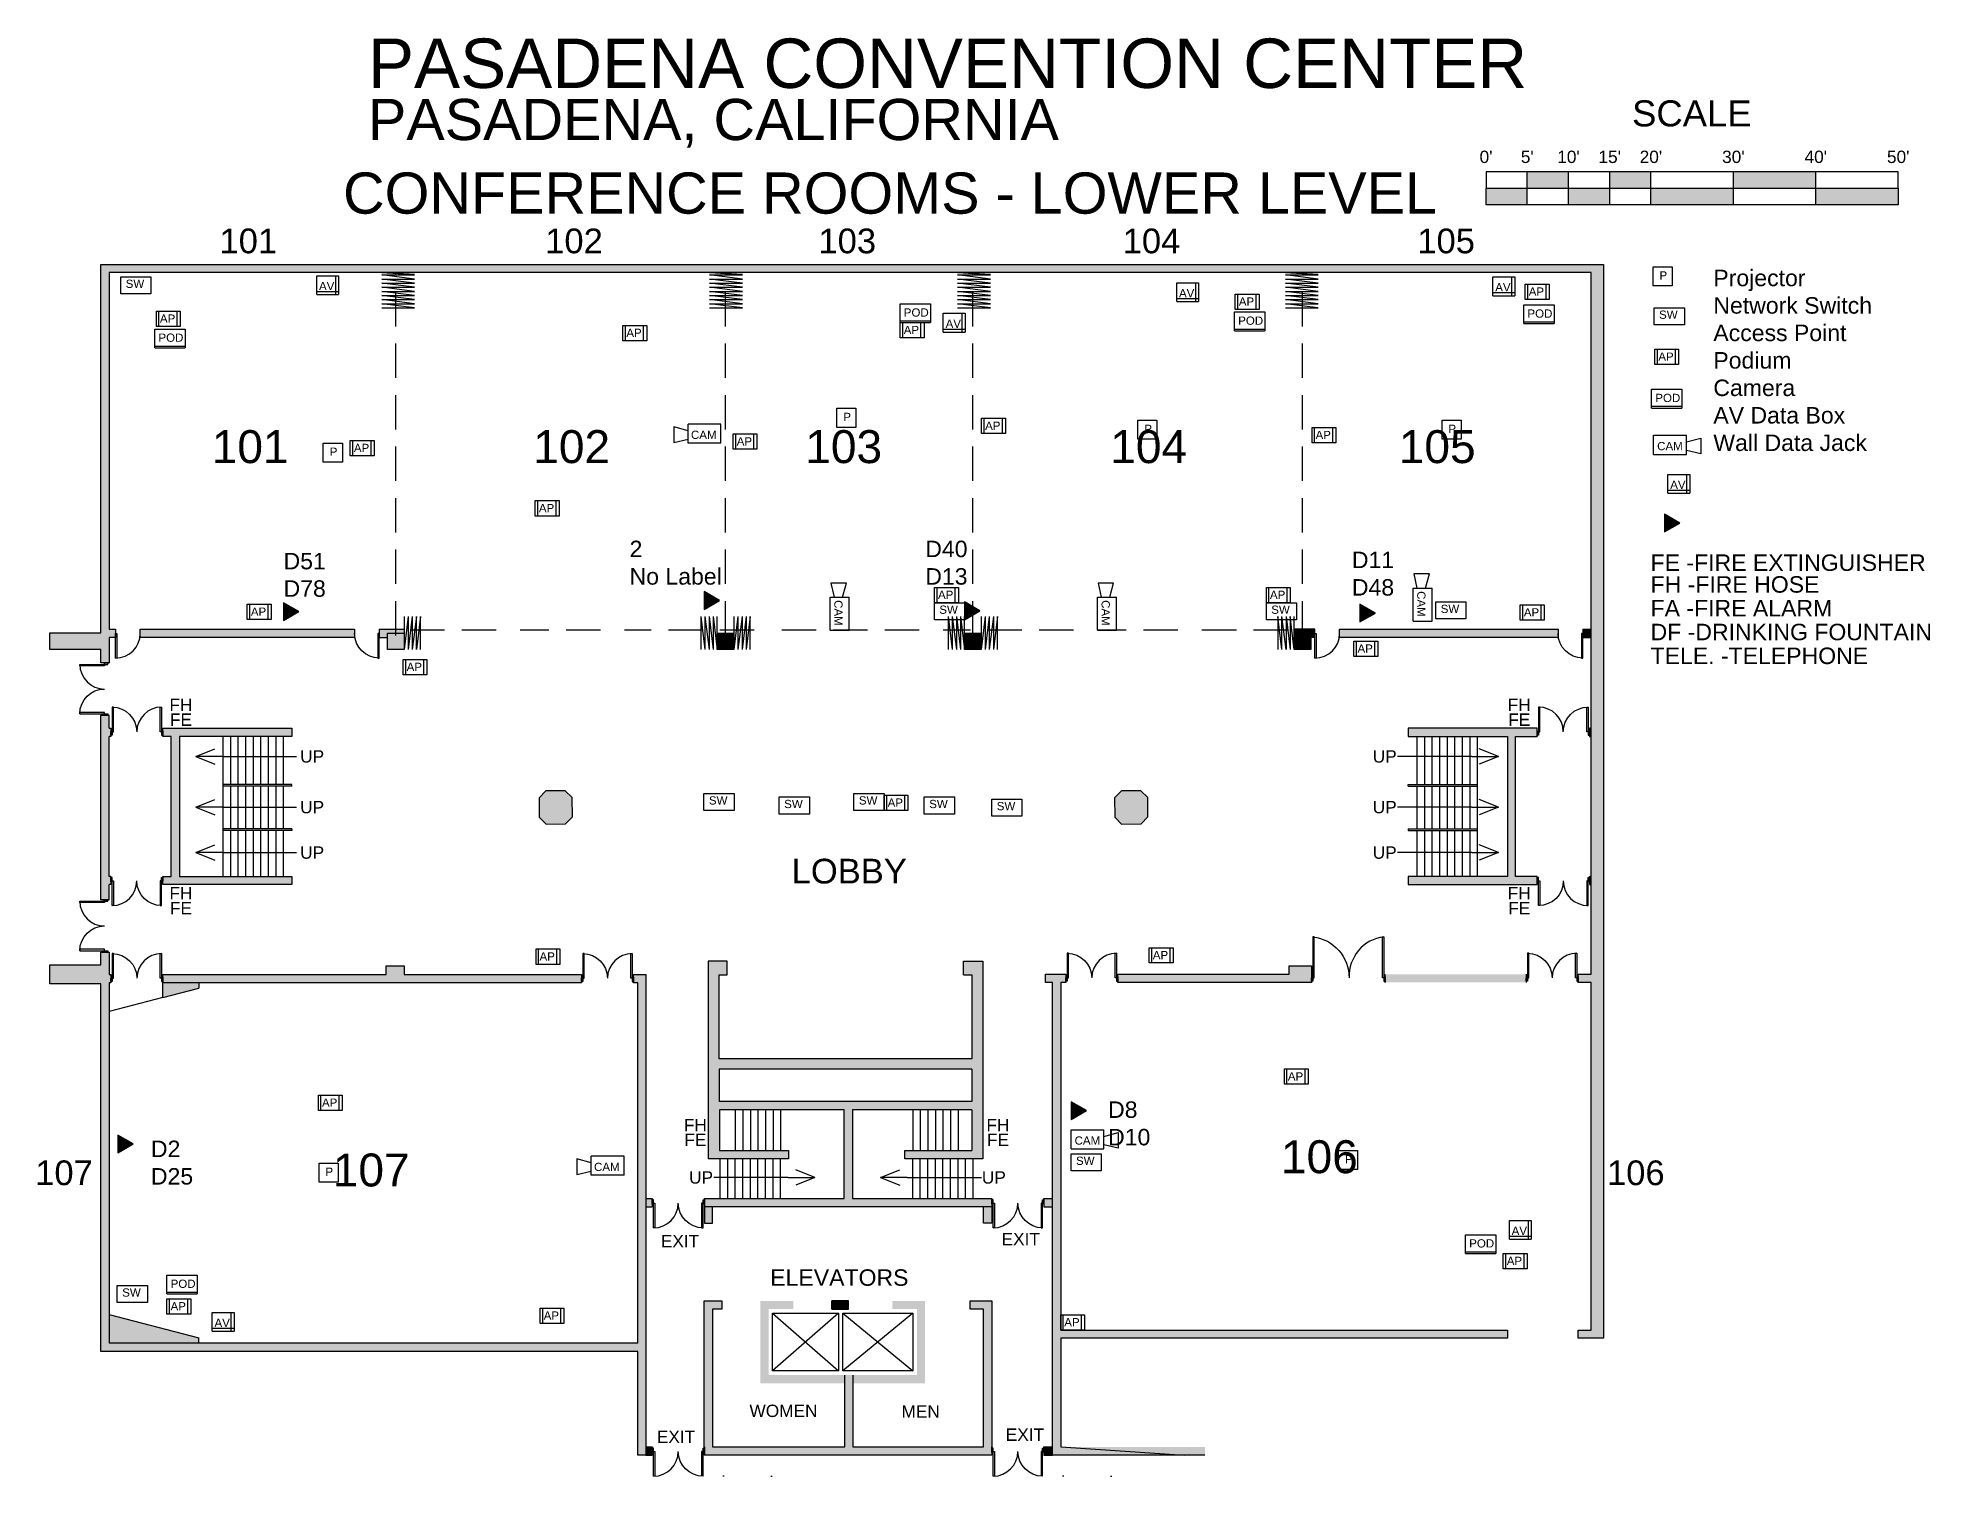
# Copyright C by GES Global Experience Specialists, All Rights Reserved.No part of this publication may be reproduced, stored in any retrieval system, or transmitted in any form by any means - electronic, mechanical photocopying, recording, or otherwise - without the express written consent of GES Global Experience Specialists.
# Model space of a CAD drawing. Header units: inches. Extents: x 3279 to 6034, y 3049 to 5144.
import ezdxf
from ezdxf.enums import TextEntityAlignment as Align

# ---------------------------------------------------------------- set-up
doc = ezdxf.new("R2010")
doc.units = ezdxf.units.IN
doc.header["$LTSCALE"] = 100
doc.header["$MEASUREMENT"] = 0
doc.linetypes.add('DASHED', pattern=[0.75, 0.5, -0.25])
doc.layers.get('0').update_dxf_attribs({"linetype": 'CONTINUOUS'})
for name, color, linetype in [('ap_location', 50, 'CONTINUOUS'), ('av_location', 62, 'CONTINUOUS'), ('bldg_airwall', 53, 'DASHED'), ('bldg_airwall_storage', 53, 'CONTINUOUS'), ('bldg_doors', 9, 'CONTINUOUS'), ('bldg_fire', 240, 'CONTINUOUS'), ('bldg_ges', 94, 'CONTINUOUS'), ('bldg_stairs', 9, 'CONTINUOUS'), ('bldg_text', 94, 'CONTINUOUS'), ('bldg_title', 94, 'CONTINUOUS'), ('bldg_wallint', 9, 'CONTINUOUS'), ('bldg_wallintsol', 9, 'CONTINUOUS'), ('data_jack', 120, 'CONTINUOUS'), ('Key', 110, 'CONTINUOUS'), ('switch_location', 40, 'CONTINUOUS')]:
    doc.layers.add(name, color=color, linetype=linetype)
doc.styles.add('bldgtx18', font='arial.ttf', dxfattribs={"height": 18})
doc.styles.add('bldgtx24', font='arial.ttf', dxfattribs={"height": 24})
doc.styles.add('bldgtx36', font='arial.ttf', dxfattribs={"height": 36})
doc.styles.add('bldgtx38', font='arial.ttf', dxfattribs={"height": 38})
doc.styles.add('bldgtx48', font='arial.ttf', dxfattribs={"height": 48})
doc.styles.add('showtx60', font='arial.ttf', dxfattribs={"height": 60})

msp = doc.modelspace()

# ---------------------------------------------------------------- texts
at = {"layer": 'ap_location', "char_height": 12, "attachment_point": 1, "style": 'bldgtx48'}
for insert in [(5027.5, 4765.7), (5449.6, 4780.2), (3456.9, 4740.9), (4135.9, 4720.2), (4539.7, 4724.3), (5638.2, 4685.5), (4658.2, 4584.8), (3739.3, 4552.5), (4296.6, 4562), (5139.2, 4571.4), (4008.6, 4464.9), (4589.6, 4338.6), (5072.8, 4338.6), (3589.3, 4314), (5442.4, 4313), (5200.3, 4260.3), (3816.1, 4233.6), (4516.3, 4035.9), (4009.5, 3811.8), (4902.3, 3813.8), (5098.9, 3637.1), (3692.8, 3598.9), (5417.6, 3368.4), (3472.4, 3302.3), (4015.6, 3288.8), (4773.4, 3279.1)]:
    msp.add_mtext_dynamic_manual_height_columns('AP', width=42.772, gutter_width=240, heights=[0], dxfattribs=dict(at, insert=insert))
at = {"layer": 'av_location', "char_height": 12, "attachment_point": 1, "style": 'bldgtx48'}
for s, width, insert in [('P', 42.772, (5639.9, 4803.8)), ('AV', 51.127, (3688.5, 4788.3)), ('AV', 51.127, (4940.4, 4777.9)), ('AV', 51.127, (5400.8, 4786.5)), ('POD', 42.772, (4539.8, 4749.8)), ('POD', 42.772, (5026.6, 4737.9)), ('POD', 42.772, (5447.7, 4748.2)), ('POD', 42.772, (3454.8, 4713.1)), ('AV', 51.127, (4600.7, 4733.4)), ('POD', 42.772, (5633.8, 4625.3)), ('P', 42.772, (4451.8, 4597.7)), ('P', 42.772, (4889.9, 4580.3)), ('P', 42.772, (5332.7, 4580.3)), ('P', 42.772, (3704.2, 4547)), ('CAM', 42.772, (4230, 4571.6)), ('CAM', 42.772, (5636.5, 4555.2)), ('AV', 51.127, (5655.5, 4498.9)), ('CAM', 42.772, (4788.4, 3543.7)), ('CAM', 42.772, (4088.9, 3505.3)), ('P', 42.772, (5182, 3516.7)), ('P', 42.772, (3697.9, 3498.2)), ('POD', 42.772, (5362.9, 3393.9)), ('AV', 51.127, (5424.7, 3412.2)), ('POD', 42.772, (3472.5, 3335.1)), ('AV', 51.127, (3536.4, 3278.2))]:
    msp.add_mtext_dynamic_manual_height_columns(s, width=width, gutter_width=240, heights=[0], dxfattribs=dict(at, insert=insert))
at = {"layer": 'av_location', "char_height": 12, "attachment_point": 1, "rotation": 270, "style": 'bldgtx48'}
for insert in [(5299.2, 4337.9), (4450.6, 4324.8), (4839.7, 4324.8)]:
    msp.add_mtext_dynamic_manual_height_columns('CAM', width=42.772, gutter_width=240, heights=[0], dxfattribs=dict(at, insert=insert))
at = {"layer": 'bldg_airwall', "style": 'bldgtx48'}
for s, p in [('101', (3588.3, 4548.4)), ('102', (4056.3, 4548.4)), ('103', (4452.3, 4548.4)), ('104', (4896.3, 4548.4)), ('105', (5316.3, 4548.4)), ('106', (5144.8, 3514.1)), ('107', (3764.5, 3494.8))]:
    msp.add_text(s, height=48, dxfattribs=at).set_placement(p, align=Align.MIDDLE_CENTER)
at = {"layer": 'bldg_fire', "style": 'bldgtx24'}
for s, p in [('FE -FIRE EXTINGUISHER', (5626.9, 4379.4)), ('FH -FIRE HOSE', (5626.9, 4347.7)), ('FA -FIRE ALARM', (5626.9, 4313.1)), ('DF -DRINKING FOUNTAIN', (5626.9, 4278.4)), ('TELE. -TELEPHONE', (5626.9, 4243.7))]:
    msp.add_text(s, height=24, dxfattribs=at).set_placement(p, align=Align.MIDDLE_LEFT)
at = {"layer": 'bldg_fire', "style": 'bldgtx18'}
for s, p in [('FH', (3487.5, 4172.3)), ('FE', (3487.5, 4150.7)), ('FH', (5435.7, 4172.3)), ('FE', (5435.7, 4150.7)), ('FH', (3487.5, 3897.8)), ('FE', (3487.5, 3876.2)), ('FH', (5435.7, 3897.8)), ('FE', (5435.7, 3876.2)), ('FH', (4236.4, 3560.3)), ('FH', (4676.9, 3560.3)), ('FE', (4236.4, 3538.7)), ('FE', (4676.9, 3538.7))]:
    msp.add_text(s, height=18, dxfattribs=at).set_placement(p, align=Align.MIDDLE_CENTER)
at = {"layer": 'bldg_text'}
for s, height, style, p in [('101', 36, 'bldgtx36', (3585.6, 4848)), ('102', 36, 'bldgtx36', (4059.7, 4848)), ('103', 36, 'bldgtx36', (4457.5, 4848)), ('104', 36, 'bldgtx36', (4900.4, 4848)), ('105', 36, 'bldgtx36', (5329.3, 4848)), ('UP', 18, 'bldgtx18', (3678.5, 4097.2)), ('UP', 18, 'bldgtx18', (5239.9, 4097.2)), ('UP', 18, 'bldgtx18', (3678.5, 4023.3)), ('UP', 18, 'bldgtx18', (5239.9, 4023.3)), ('UP', 18, 'bldgtx18', (3678.5, 3957.1)), ('LOBBY', 36, 'bldgtx36', (4460.4, 3930.1)), ('UP', 18, 'bldgtx18', (5239.9, 3957.1)), ('107', 36, 'bldgtx36', (3317.3, 3490.7)), ('106', 36, 'bldgtx36', (5605.4, 3490.7)), ('UP', 18, 'bldgtx18', (4244.7, 3483.9)), ('UP', 18, 'bldgtx18', (4670.9, 3483.9)), ('ELEVATORS', 24, 'bldgtx24', (4446, 3338.1))]:
    msp.add_text(s, height=height, dxfattribs=dict(at, style=style)).set_placement(p, align=Align.MIDDLE_CENTER)
at = {"layer": 'bldg_text', "style": 'bldgtx18'}
for s, p in [('EXIT', (4186.1, 3382.2)), ('EXIT', (4682.1, 3385.2)), ('WOMEN', (4315.1, 3135)), ('MEN', (4536.4, 3134)), ('EXIT', (4180.3, 3097.2)), ('EXIT', (4688.2, 3100.3))]:
    msp.add_text(s, height=18, dxfattribs=at).set_placement(p)
at = {"layer": 'bldg_title', "style": 'showtx60'}
for s, height, p in [('PASADENA CONVENTION CENTER', 72, (3759.7, 5070.8)), ('PASADENA, CALIFORNIA', 60, (3759.7, 4994.9))]:
    msp.add_text(s, height=height, dxfattribs=at).set_placement(p)
msp.add_text('CONFERENCE ROOMS - LOWER LEVEL', height=60, dxfattribs=at).set_placement((4519.8, 4887.7), align=Align.CENTER)
at = {"layer": 'data_jack', "char_height": 24, "attachment_point": 1, "style": 'bldgtx48'}
for s, width, insert in [('2\\PNo Label', 137.918, (4140.6, 4411.4)), ('D40\\PD13', 159.591, (4571.1, 4411.4)), ('D51\\PD78', 127.087, (3636.9, 4393.7)), ('D11\\PD48', 226.58, (5192.1, 4395.4)), ('D8\\PD10', 147.77, (4837.2, 3594.7)), ('D2\\PD25', 141.859, (3443.8, 3537.6))]:
    msp.add_mtext_dynamic_manual_height_columns(s, width=width, gutter_width=240, heights=[0], dxfattribs=dict(at, insert=insert))
at = {"layer": 'Key', "insert": (5718.3, 4806.1), "char_height": 24, "attachment_point": 1, "style": 'bldgtx48'}
msp.add_mtext_dynamic_manual_height_columns('Projector\\PNetwork Switch{\\H1.85039x; }\\PAccess Point{\\H1.56479x; }\\PPodium{\\H1.64507x; }\\PCamera{\\H1.63536x; }\\PAV Data Box{\\H1.63647x; }\\PWall Data Jack{\\H1.62118x; }', width=568.088, gutter_width=240, heights=[458.3], dxfattribs=at)
at = {"layer": 'switch_location', "char_height": 12, "attachment_point": 1, "style": 'bldgtx48'}
for insert in [(3407.1, 4791.6), (5639.3, 4746.6), (4591.5, 4316.9), (5074.7, 4316.9), (5321.4, 4318.1), (4790.5, 3514.2), (3402, 3322.3)]:
    msp.add_mtext_dynamic_manual_height_columns('SW', width=42.772, gutter_width=240, heights=[0], dxfattribs=dict(at, insert=insert))

# ---------------------------------------------------------------- blocks, each defined once
blk = doc.blocks.new('ges_scale_ncp')
at = {"linetype": 'Continuous'}
for points in [[(-186.9, -67.8), (-246.9, -67.8), (-246.9, -91.8), (-186.9, -91.8)], [(-66.9, -67.8), (-126.9, -67.8), (-126.9, -91.8), (-66.9, -91.8)], [(173.1, -67.8), (53.1, -67.8), (53.1, -91.8), (173.1, -91.8)], [(-246.9, -91.8), (-306.9, -91.8), (-306.9, -115.8), (-246.9, -115.8)], [(-126.9, -91.8), (-186.9, -91.8), (-186.9, -115.8), (-126.9, -115.8)], [(53.1, -91.8), (-66.9, -91.8), (-66.9, -115.8), (53.1, -115.8)], [(293.1, -91.8), (173.1, -91.8), (173.1, -115.8), (293.1, -115.8)]]:
    blk.add_hatch(color=256, dxfattribs=at).paths.add_polyline_path(points)
for p, q in [((-306.9, -67.8), (-306.9, -91.8)), ((-246.9, -67.8), (-306.9, -67.8)), ((-246.9, -115.8), (-246.9, -67.8)), ((-186.9, -67.8), (-246.9, -67.8)), ((-186.9, -115.8), (-186.9, -67.8)), ((-126.9, -67.8), (-186.9, -67.8)), ((-126.9, -115.8), (-126.9, -67.8)), ((-66.9, -67.8), (-126.9, -67.8)), ((53.1, -67.8), (-66.9, -67.8)), ((-66.9, -115.8), (-66.9, -67.8)), ((53.1, -115.8), (53.1, -67.8)), ((173.1, -67.8), (53.1, -67.8)), ((293.1, -67.8), (173.1, -67.8)), ((173.1, -115.8), (173.1, -67.8)), ((293.1, -91.8), (293.1, -67.8)), ((-306.9, -91.8), (-246.9, -91.8)), ((-306.9, -115.8), (-306.9, -91.8)), ((-246.9, -91.8), (-186.9, -91.8)), ((-186.9, -91.8), (-126.9, -91.8)), ((-126.9, -91.8), (-66.9, -91.8)), ((-66.9, -91.8), (53.1, -91.8)), ((53.1, -91.8), (173.1, -91.8)), ((173.1, -91.8), (293.1, -91.8)), ((293.1, -91.8), (293.1, -115.8)), ((-246.9, -115.8), (-306.9, -115.8)), ((-186.9, -115.8), (-246.9, -115.8)), ((-126.9, -115.8), (-186.9, -115.8)), ((-66.9, -115.8), (-126.9, -115.8)), ((53.1, -115.8), (-66.9, -115.8)), ((173.1, -115.8), (53.1, -115.8)), ((293.1, -115.8), (173.1, -115.8))]:
    blk.add_line(p, q)
for s, height, style, p in [('SCALE', 38, 'bldgtx38', (-7.3, -1.8)), ("0'", 18, 'bldgtx18', (-306.9, -55.1)), ("5'", 18, 'bldgtx18', (-246.9, -55.1)), ("10'", 18, 'bldgtx18', (-186.9, -55.1)), ("15'", 18, 'bldgtx18', (-126.9, -55.1)), ("20'", 18, 'bldgtx18', (-66.9, -55.1)), ("30'", 18, 'bldgtx18', (53.1, -55.1)), ("40'", 18, 'bldgtx18', (173.1, -55.1)), ("50'", 18, 'bldgtx18', (293.1, -55.1))]:
    blk.add_text(s, height=height, dxfattribs=dict(style=style)).set_placement(p, align=Align.CENTER)
blk = doc.blocks.new('*U12')
at = {"layer": 'data_jack'}
h = blk.add_hatch(color=256, dxfattribs=at)
h.dxf.hatch_style = 1
h.paths.add_polyline_path([(-234.3, 310.6), (-234.3, 284.7), (-211.9, 297.6)])
h = blk.add_hatch(color=256, dxfattribs=at)
h.dxf.hatch_style = 1
h.paths.add_polyline_path([(-846.5, 294.3), (-846.5, 268.5), (-824.1, 281.4)])
h = blk.add_hatch(color=256, dxfattribs=at)
h.dxf.hatch_style = 1
h.paths.add_polyline_path([(144.9, 295.4), (144.9, 269.5), (167.3, 282.5)])
h = blk.add_hatch(color=256, dxfattribs=at)
h.dxf.hatch_style = 1
h.paths.add_polyline_path([(720.5, 292.1), (720.5, 266.3), (742.9, 279.2)])
h = blk.add_hatch(color=256, dxfattribs=at)
h.dxf.hatch_style = 1
h.paths.add_polyline_path([(300.2, -432.4), (300.2, -458.2), (322.6, -445.3)])
h = blk.add_hatch(color=256, dxfattribs=at)
h.dxf.hatch_style = 1
h.paths.add_polyline_path([(-1087.8, -481), (-1087.8, -506.8), (-1065.4, -493.9)])
for points in [[(-211.9, 297.6), (-234.3, 310.6), (-234.3, 284.7)], [(-824.1, 281.4), (-846.5, 294.3), (-846.5, 268.5)], [(167.3, 282.5), (144.9, 295.4), (144.9, 269.5)], [(742.9, 279.2), (720.5, 292.1), (720.5, 266.3)], [(322.6, -445.3), (300.2, -432.4), (300.2, -458.2)], [(-1065.4, -493.9), (-1087.8, -481), (-1087.8, -506.8)]]:
    blk.add_lwpolyline(points, close=True, dxfattribs=at)
at = {"layer": 'switch_location'}
for points in [[(-234.5, 16.5), (-190.6, 16.5), (-190.6, -8.3), (-234.5, -8.3)], [(-124.8, 11.4), (-80.9, 11.4), (-80.9, -13.4), (-124.8, -13.4)], [(-16.2, 16.5), (27.7, 16.5), (27.7, -8.3), (-16.2, -8.3)], [(86.3, 11.4), (130.2, 11.4), (130.2, -13.4), (86.3, -13.4)], [(184.6, 8.3), (228.4, 8.3), (228.4, -16.5), (184.6, -16.5)]]:
    blk.add_lwpolyline(points, close=True, dxfattribs=at)
at = {"layer": 'switch_location', "char_height": 12, "attachment_point": 1, "style": 'bldgtx48'}
for insert in [(-227.3, 12.4), (-117.7, 7.2), (-9, 12.4), (93.4, 7.2), (191.7, 4.1)]:
    blk.add_mtext_dynamic_manual_height_columns('SW', width=42.772, gutter_width=240, heights=[0], dxfattribs=dict(at, insert=insert))
blk = doc.blocks.new('*U13')
at = {"layer": 'switch_location', "color": 0, "linetype": 'ByBlock', "lineweight": -2, "transparency": 16777216}
blk.add_blockref('*U12', (4483.4, 4026.7), dxfattribs=at)

# ---------------------------------------------------------------- hatches: boundary and pattern name
at = {"layer": 'bldg_wallintsol'}
for points in [[(5540.3, 4801.9), (5540.3, 4157.3), (5540.4, 4138.4), (5540.3, 4138.4), (5540.3, 4126.4), (5540.4, 4126.4), (5540.3, 3922.5), (5540.3, 3780), (5521.6, 3780), (5521.6, 3768), (5540.3, 3768), (5540.3, 3261.6), (5521.4, 3261.6), (5521.4, 3249.6), (5558.4, 3249.6), (5558.4, 3774), (5558.4, 4813.9), (3370.9, 4813.9), (3370.9, 4353.1), (3370.9, 4277.4), (3296.8, 4277.4), (3296.8, 4252.9), (3370.9, 4252.9), (3370.9, 4233.3), (3382.9, 4233.3), (3382.9, 4270.4), (3392.3, 4270.4), (3392.3, 4276.3), (3392.3, 4282.4), (3382.9, 4282.4), (3382.9, 4347.1), (3382.9, 4801.9)], [(3740.3, 4282.4), (3428.3, 4282.4), (3428.3, 4270.4), (3740.3, 4270.4)], [(4292.3, 4276.9), (4268.3, 4276.9), (4268.3, 4252.9), (4292.3, 4252.9)], [(4652.3, 4276.9), (4628.3, 4276.9), (4628.3, 4252.9), (4652.3, 4252.9)], [(5492.3, 4282.4), (5174.3, 4282.4), (5174.3, 4270.4), (5492.3, 4270.4)], [(5540.3, 4282.4), (5528.3, 4282.4), (5528.3, 4270.4), (5540.3, 4270.4)], [(5461.9, 4138.4), (5274.2, 4138.4), (5274.2, 4126.4), (5418.4, 4126.4), (5418.4, 3922.5), (5274.2, 3922.5), (5274.2, 3910.5), (5410.9, 3910.5), (5461.9, 3910.5), (5461.9, 3922.5), (5430.4, 3922.5), (5430.4, 4126.4), (5461.9, 4126.4)], [(5540.3, 4138.4), (5537.9, 4138.4), (5537.9, 4126.4), (5540.3, 4126.4)], [(4057.1, 4037.3), (4047, 4047.2), (4018.7, 4047.1), (4008.8, 4037), (4008.9, 4008.6), (4019, 3998.7), (4047.4, 3998.9), (4057.3, 4009)], [(4895, 4037.3), (4884.9, 4047.2), (4856.5, 4047.1), (4846.6, 4037), (4846.8, 4008.6), (4856.9, 3998.7), (4885.3, 3998.9), (4895.2, 4009)], [(5540.3, 3922.5), (5537.9, 3922.5), (5537.9, 3910.5), (5540.3, 3910.5)], [(3382.9, 3812.2), (3370.9, 3812.2), (3370.9, 3793.6), (3296.8, 3793.6), (3296.8, 3765.7), (3370.9, 3765.7), (3370.9, 3230.5), (4152.4, 3230.5), (4152.4, 3079.4), (4164.4, 3079.4), (4164.4, 3253.6), (4164.4, 3779.5), (4146.4, 3779.5), (4146.4, 3767.5), (4152.4, 3767.5), (4152.4, 3242.5), (3382.9, 3242.5), (3382.9, 3767.5), (3385.4, 3767.5), (3385.4, 3779.5), (3382.9, 3779.5)], [(4070.4, 3779.5), (3812.3, 3779.5), (3812.3, 3792), (3786.4, 3792), (3786.4, 3779.5), (3461.4, 3779.5), (3461.4, 3767.5), (4070.4, 3767.5)], [(4978.2, 3079.4), (4978.2, 3091.4), (4768.2, 3091.4), (4768.2, 3249.6), (5418.8, 3249.6), (5418.8, 3261.6), (4768.2, 3261.6), (4768.2, 3768), (4775.5, 3768), (4775.5, 3780), (4762.2, 3780), (4746.3, 3780), (4746.3, 3768), (4756.2, 3768), (4756.2, 3255.6), (4756.2, 3079.4)], [(5133.4, 3780), (5133.4, 3792), (5101, 3792), (5101, 3780), (4851.5, 3780), (4851.5, 3768), (5133.4, 3768)], [(5445.6, 3780), (5240.7, 3780), (5240.7, 3768), (5445.6, 3768)], [(3513.4, 3767.5), (3461.4, 3767.5), (3461.4, 3745.9), (3513.4, 3759.5)], [(3382.9, 3284.5), (3382.9, 3242.5), (3513.4, 3242.5), (3513.4, 3250.5)], [(4667.9, 3091.4), (4667.9, 3304.1), (4636.5, 3304.1), (4636.5, 3292.1), (4655.9, 3292.1), (4655.9, 3091.4), (4465.8, 3091.4), (4465.8, 3184.1), (4453.8, 3184.1), (4453.8, 3091.4), (4261.3, 3091.4), (4261.3, 3292.1), (4274.7, 3292.1), (4274.7, 3304.1), (4249.3, 3304.1), (4249.3, 3089.8), (4249.5, 3089.8), (4249.5, 3079.4), (4459.8, 3079.4), (4667.9, 3079.4)], [(4459.5, 3304.1), (4435, 3304.1), (4435, 3292.1), (4459.5, 3292.1)], [(4173.5, 3091.4), (4164.4, 3091.4), (4164.4, 3079.4), (4173.5, 3079.4)], [(4756.2, 3091.4), (4743.9, 3091.4), (4743.9, 3079.4), (4756.2, 3079.4)]]:
    msp.add_hatch(color=256, dxfattribs=at).paths.add_polyline_path(points)
h = msp.add_hatch(color=256, dxfattribs=at)
h.paths.add_polyline_path([(3812.3, 4282.4), (3776.3, 4282.4), (3776.3, 4270.4), (3788.3, 4270.4), (3788.3, 4276.9), (3812.3, 4276.9)])
h.paths.add_polyline_path([(3812.3, 4276.9), (3788.3, 4276.9), (3788.3, 4252.9), (3812.3, 4252.9)])
h = msp.add_hatch(color=256, dxfattribs=at)
h.paths.add_polyline_path([(5138.3, 4282.4), (5108.3, 4282.4), (5108.3, 4276.9), (5132.3, 4276.9), (5132.3, 4270.4), (5138.3, 4270.4), (5138.3, 4276.3)])
h.paths.add_polyline_path([(5132.3, 4276.9), (5108.3, 4276.9), (5108.3, 4252.9), (5132.3, 4252.9)])
h = msp.add_hatch(color=256, dxfattribs=at)
h.paths.add_polyline_path([(3385.3, 3922.5), (3382.9, 3922.5), (3382.8, 4126.4), (3385.3, 4126.4), (3385.3, 4138.4), (3382.8, 4138.4), (3382.9, 4157.3), (3370.9, 4157.3), (3370.9, 3888.2), (3382.9, 3888.2), (3382.9, 3910.5), (3385.3, 3910.5)])
h.paths.add_polyline_path([(3485.4, 4126.4), (3649, 4126.4), (3649, 4138.4), (3461.3, 4138.4), (3461.3, 4126.4), (3473.4, 4126.4), (3473.4, 3922.5), (3461.3, 3922.5), (3461.3, 3910.5), (3512.3, 3910.5), (3649, 3910.5), (3649, 3922.5), (3485.4, 3922.5)])
h = msp.add_hatch(color=256, dxfattribs=at)
h.paths.add_polyline_path([(4654.9, 3798.9), (4626.9, 3798.9), (4626.9, 3778.9), (4638.9, 3778.9), (4638.9, 3656.9), (4270.9, 3656.9), (4270.9, 3778.9), (4282.9, 3778.9), (4282.9, 3798.9), (4254.9, 3798.9), (4254.9, 3511.1), (4372.1, 3511.1), (4372.1, 3523.1), (4271.4, 3523.1), (4271.4, 3582.6), (4452.9, 3582.6), (4452.9, 3453.1), (4249.5, 3453.1), (4249.5, 3441.1), (4667.9, 3441.1), (4667.9, 3453.1), (4661.9, 3453.1), (4464.9, 3453.1), (4464.9, 3582.6), (4638.9, 3582.6), (4638.9, 3523.1), (4541.3, 3523.1), (4541.3, 3511.1), (4654.9, 3511.1)])
h.paths.add_polyline_path([(4638.9, 3594.6), (4270.9, 3594.6), (4270.9, 3641.5), (4638.9, 3641.5)], flags=16)
h = msp.add_hatch(color=256, dxfattribs=at)
h.paths.add_polyline_path([(4261.5, 3441.1), (4249.5, 3441.1), (4249.5, 3417.1), (4261.5, 3417.1)])
h.paths.add_polyline_path([(4173.5, 3453.1), (4164.4, 3453.1), (4164.4, 3441.1), (4173.5, 3441.1)])
h = msp.add_hatch(color=256, dxfattribs=at)
h.paths.add_polyline_path([(4756.2, 3453.1), (4743.9, 3453.1), (4743.9, 3441.1), (4756.2, 3441.1)])
h.paths.add_polyline_path([(4667.9, 3441.1), (4655.9, 3441.1), (4655.9, 3417.1), (4667.9, 3417.1)])
at = {"layer": 'bldg_wallintsol', "linetype": 'Continuous'}
msp.add_hatch(color=256, dxfattribs=at).paths.add_polyline_path([(4330.9, 3184.1), (4450.9, 3184.1), (4570.9, 3184.1), (4570.9, 3304.1), (4522.9, 3304.1), (4522.9, 3292.1), (4558.9, 3292.1), (4558.9, 3196.1), (4342.9, 3196.1), (4342.9, 3292.1), (4378.9, 3292.1), (4378.9, 3304.1), (4330.9, 3304.1)])
at = {"layer": 'data_jack'}
h = msp.add_hatch(color=256, dxfattribs=at)
h.dxf.hatch_style = 1
h.paths.add_polyline_path([(5647.2, 4450), (5647.2, 4424.2), (5669.6, 4437.1)])

# ---------------------------------------------------------------- linework, layer by layer
at = {"layer": 'ap_location'}
for p, q in [((5025.6, 4770.6), (5025.6, 4748.2)), ((5052.1, 4770.6), (5052.1, 4748.2)), ((5447.7, 4785), (5447.7, 4762.7)), ((5474.2, 4785), (5474.2, 4762.7)), ((3455, 4745.7), (3455, 4723.4)), ((3481.5, 4745.7), (3481.5, 4723.4)), ((4134, 4725), (4134, 4702.7)), ((4160.5, 4725), (4160.5, 4702.7)), ((4537.8, 4729.1), (4537.8, 4706.8)), ((4564.3, 4729.1), (4564.3, 4706.8)), ((5636.3, 4690.4), (5636.3, 4668)), ((5662.8, 4690.4), (5662.8, 4668)), ((4656.3, 4589.7), (4656.3, 4567.3)), ((4682.8, 4589.7), (4682.8, 4567.3)), ((5137.4, 4576.2), (5137.4, 4553.9)), ((5163.9, 4576.2), (5163.9, 4553.9)), ((3737.4, 4557.3), (3737.4, 4535)), ((3763.9, 4557.3), (3763.9, 4535)), ((4294.7, 4566.8), (4294.7, 4544.5)), ((4321.2, 4566.8), (4321.2, 4544.5)), ((4006.7, 4469.7), (4006.7, 4447.3)), ((4033.2, 4469.7), (4033.2, 4447.3)), ((4587.7, 4343.4), (4587.7, 4321)), ((4614.2, 4343.4), (4614.2, 4321)), ((5070.9, 4343.4), (5070.9, 4321)), ((5097.4, 4343.4), (5097.4, 4321)), ((3587.4, 4318.8), (3587.4, 4296.5)), ((3613.9, 4318.8), (3613.9, 4296.5)), ((5440.5, 4317.8), (5440.5, 4295.5)), ((5467, 4317.8), (5467, 4295.5)), ((5198.4, 4265.2), (5198.4, 4242.8)), ((5224.9, 4265.2), (5224.9, 4242.8)), ((3814.2, 4238.4), (3814.2, 4216.1)), ((3840.7, 4238.4), (3840.7, 4216.1)), ((4514.4, 4040.8), (4514.4, 4018.4)), ((4540.9, 4040.8), (4540.9, 4018.4)), ((4007.7, 3816.7), (4007.7, 3794.3)), ((4034.2, 3816.7), (4034.2, 3794.3)), ((4900.4, 3818.6), (4900.4, 3796.3)), ((4926.9, 3818.6), (4926.9, 3796.3)), ((5097.1, 3642), (5097.1, 3619.6)), ((5123.6, 3642), (5123.6, 3619.6)), ((3690.9, 3603.8), (3690.9, 3581.4)), ((3717.4, 3603.8), (3717.4, 3581.4)), ((5415.7, 3373.2), (5415.7, 3350.9)), ((5442.2, 3373.2), (5442.2, 3350.9)), ((3470.5, 3307.1), (3470.5, 3284.7)), ((3497, 3307.1), (3497, 3284.7)), ((4013.7, 3293.6), (4013.7, 3271.3)), ((4040.2, 3293.6), (4040.2, 3271.3)), ((4771.5, 3283.9), (4771.5, 3261.6)), ((4798, 3283.9), (4798, 3261.6))]:
    msp.add_line(p, q, dxfattribs=at)
for points in [[(5022.3, 4770.6), (5057.1, 4770.6), (5057.1, 4748.2), (5022.3, 4748.2)], [(5444.4, 4785), (5479.2, 4785), (5479.2, 4762.7), (5444.4, 4762.7)], [(3451.7, 4745.7), (3486.5, 4745.7), (3486.5, 4723.4), (3451.7, 4723.4)], [(4130.7, 4725), (4165.5, 4725), (4165.5, 4702.7), (4130.7, 4702.7)], [(4534.5, 4729.1), (4569.3, 4729.1), (4569.3, 4706.8), (4534.5, 4706.8)], [(5633, 4690.4), (5667.8, 4690.4), (5667.8, 4668), (5633, 4668)], [(4653, 4589.7), (4687.8, 4589.7), (4687.8, 4567.3), (4653, 4567.3)], [(5134.1, 4576.2), (5168.8, 4576.2), (5168.8, 4553.9), (5134.1, 4553.9)], [(3734.1, 4557.3), (3768.9, 4557.3), (3768.9, 4535), (3734.1, 4535)], [(4291.4, 4566.8), (4326.1, 4566.8), (4326.1, 4544.5), (4291.4, 4544.5)], [(4003.4, 4469.7), (4038.2, 4469.7), (4038.2, 4447.3), (4003.4, 4447.3)], [(4584.4, 4343.4), (4619.2, 4343.4), (4619.2, 4321), (4584.4, 4321)], [(5067.6, 4343.4), (5102.3, 4343.4), (5102.3, 4321), (5067.6, 4321)], [(3584.1, 4318.8), (3618.9, 4318.8), (3618.9, 4296.5), (3584.1, 4296.5)], [(5437.2, 4317.8), (5472, 4317.8), (5472, 4295.5), (5437.2, 4295.5)], [(5195.1, 4265.2), (5229.9, 4265.2), (5229.9, 4242.8), (5195.1, 4242.8)], [(3810.9, 4238.4), (3845.7, 4238.4), (3845.7, 4216.1), (3810.9, 4216.1)], [(4511.1, 4040.8), (4545.9, 4040.8), (4545.9, 4018.4), (4511.1, 4018.4)], [(4004.4, 3816.7), (4039.1, 3816.7), (4039.1, 3794.3), (4004.4, 3794.3)], [(4897.1, 3818.6), (4931.9, 3818.6), (4931.9, 3796.3), (4897.1, 3796.3)], [(5093.8, 3642), (5128.5, 3642), (5128.5, 3619.6), (5093.8, 3619.6)], [(3687.6, 3603.8), (3722.4, 3603.8), (3722.4, 3581.4), (3687.6, 3581.4)], [(5412.4, 3373.2), (5447.2, 3373.2), (5447.2, 3350.9), (5412.4, 3350.9)], [(3467.2, 3307.1), (3502, 3307.1), (3502, 3284.7), (3467.2, 3284.7)], [(4010.4, 3293.6), (4045.1, 3293.6), (4045.1, 3271.3), (4010.4, 3271.3)], [(4768.2, 3283.9), (4802.9, 3283.9), (4802.9, 3261.6), (4768.2, 3261.6)]]:
    msp.add_lwpolyline(points, close=True, dxfattribs=at)
at = {"layer": 'av_location'}
for p, q in [((3712.4, 4797.4), (3712.4, 4769.9)), ((3717, 4797.4), (3717, 4769.9)), ((5424.7, 4795.7), (5424.7, 4768.2)), ((5429.2, 4795.7), (5429.2, 4768.2)), ((3684.5, 4774.5), (3717, 4774.5)), ((3685.2, 4769.9), (3717, 4769.9)), ((4964.3, 4787.1), (4964.3, 4759.6)), ((4968.8, 4787.1), (4968.8, 4759.6)), ((5396.8, 4772.8), (5429.2, 4772.8)), ((5397.4, 4768.2), (5429.2, 4768.2)), ((4578.5, 4756.4), (4578.5, 4729.1)), ((4624.5, 4742.6), (4624.5, 4715.1)), ((4629.1, 4742.6), (4629.1, 4715.1)), ((4936.4, 4764.1), (4968.8, 4764.1)), ((4937.1, 4759.6), (4968.8, 4759.6)), ((5065.3, 4744.5), (5065.3, 4717.2)), ((5486.4, 4754.8), (5486.4, 4727.5)), ((3493.5, 4719.7), (3493.5, 4692.4)), ((4534.5, 4731.6), (4578.5, 4731.6)), ((4534.5, 4729.1), (4578.5, 4729.1)), ((4596.7, 4719.6), (4629.1, 4719.6)), ((4597.3, 4715.1), (4629.1, 4715.1)), ((5021.3, 4719.7), (5065.3, 4719.7)), ((5021.3, 4717.2), (5065.3, 4717.2)), ((5442.4, 4730), (5486.4, 4730)), ((5442.4, 4727.5), (5486.4, 4727.5)), ((3449.5, 4694.8), (3493.5, 4694.8)), ((3449.5, 4692.4), (3493.5, 4692.4)), ((5672.5, 4631.9), (5672.5, 4604.6)), ((5628.5, 4607.1), (5672.5, 4607.1)), ((5628.5, 4604.6), (5672.5, 4604.6)), ((4225.8, 4571.6), (4205, 4577.2)), ((4205, 4577.2), (4205, 4554.5)), ((4225.8, 4553.6), (4225.8, 4581.3)), ((4273.6, 4581.3), (4225.8, 4581.3)), ((4205, 4554.5), (4225.8, 4559.2)), ((4273.6, 4553.6), (4225.8, 4553.6)), ((5631.4, 4564.9), (5679.2, 4564.9)), ((5679.2, 4537.1), (5679.2, 4564.9)), ((5679.2, 4555.2), (5700, 4560.8)), ((5700, 4560.8), (5700, 4538)), ((5631.4, 4537.1), (5679.2, 4537.1)), ((5700, 4538), (5679.2, 4542.8)), ((5679.4, 4508), (5679.4, 4480.5)), ((5683.9, 4508), (5683.9, 4480.5)), ((5651.5, 4485.1), (5683.9, 4485.1)), ((5652.1, 4480.5), (5683.9, 4480.5)), ((5304.9, 4362.9), (5282.1, 4362.9)), ((5282.1, 4362.9), (5286.8, 4342.2)), ((5299.2, 4342.2), (5304.9, 4362.9)), ((4432.5, 4281.2), (4432.5, 4329)), ((4432.5, 4329), (4460.3, 4329)), ((4456.2, 4349.7), (4433.4, 4349.7)), ((4433.4, 4349.7), (4438.2, 4329)), ((4450.6, 4329), (4456.2, 4349.7)), ((4460.3, 4281.2), (4460.3, 4329)), ((4821.7, 4281.2), (4821.7, 4329)), ((4821.7, 4329), (4849.4, 4329)), ((4845.3, 4349.7), (4822.6, 4349.7)), ((4822.6, 4349.7), (4827.3, 4329)), ((4839.7, 4329), (4845.3, 4349.7)), ((4849.4, 4281.2), (4849.4, 4329)), ((5281.2, 4294.4), (5281.2, 4342.2)), ((5281.2, 4342.2), (5308.9, 4342.2)), ((5308.9, 4294.4), (5308.9, 4342.2)), ((4783.4, 3553.4), (4831.2, 3553.4)), ((4831.2, 3525.6), (4831.2, 3553.4)), ((4831.2, 3543.7), (4851.9, 3549.3)), ((4851.9, 3526.5), (4831.2, 3531.3)), ((4851.9, 3549.3), (4851.9, 3526.5)), ((4084.7, 3505.3), (4064, 3511)), ((4064, 3511), (4064, 3488.2)), ((4084.7, 3487.3), (4084.7, 3515)), ((4132.5, 3515), (4084.7, 3515)), ((4783.4, 3525.6), (4831.2, 3525.6)), ((4064, 3488.2), (4084.7, 3492.9)), ((4132.5, 3487.3), (4084.7, 3487.3)), ((5448.6, 3421.4), (5448.6, 3393.9)), ((5453.1, 3421.4), (5453.1, 3393.9)), ((5401.6, 3400.5), (5401.6, 3373.2)), ((5420.7, 3398.5), (5453.1, 3398.5)), ((5421.4, 3393.9), (5453.1, 3393.9)), ((5357.6, 3375.7), (5401.6, 3375.7)), ((5357.6, 3373.2), (5401.6, 3373.2)), ((3511.2, 3341.7), (3511.2, 3314.4)), ((3467.2, 3316.9), (3511.2, 3316.9)), ((3467.2, 3314.4), (3511.2, 3314.4)), ((3560.3, 3287.4), (3560.3, 3259.9)), ((3564.8, 3287.4), (3564.8, 3259.9)), ((3532.4, 3264.5), (3564.8, 3264.5)), ((3533.1, 3259.9), (3564.8, 3259.9))]:
    msp.add_line(p, q, dxfattribs=at)
for points in [[(3685.2, 4769.9), (3685.2, 4797.4), (3717, 4797.4)], [(3685.2, 4769.9), (3685.2, 4797.4), (3717, 4797.4)], [(5397.4, 4768.2), (5397.4, 4795.7), (5429.2, 4795.7)], [(5397.4, 4768.2), (5397.4, 4795.7), (5429.2, 4795.7)], [(4937.1, 4759.6), (4937.1, 4787.1), (4968.8, 4787.1)], [(4937.1, 4759.6), (4937.1, 4787.1), (4968.8, 4787.1)], [(4534.5, 4729.1), (4534.5, 4756.4), (4578.5, 4756.4)], [(4597.3, 4715.1), (4597.3, 4742.6), (4629.1, 4742.6)], [(4597.3, 4715.1), (4597.3, 4742.6), (4629.1, 4742.6)], [(5021.3, 4717.2), (5021.3, 4744.5), (5065.3, 4744.5)], [(5442.4, 4727.5), (5442.4, 4754.8), (5486.4, 4754.8)], [(3449.5, 4692.4), (3449.5, 4719.7), (3493.5, 4719.7)], [(5628.5, 4604.6), (5628.5, 4631.9), (5672.5, 4631.9)], [(4273.6, 4553.6), (4273.6, 4581.3)], [(4273.6, 4553.6), (4273.6, 4581.3)], [(5631.4, 4537.1), (5631.4, 4564.9)], [(5652.1, 4480.5), (5652.1, 4508), (5683.9, 4508)], [(5652.1, 4480.5), (5652.1, 4508), (5683.9, 4508)], [(4432.5, 4281.2), (4460.3, 4281.2)], [(4432.5, 4281.2), (4460.3, 4281.2)], [(4821.7, 4281.2), (4849.4, 4281.2)], [(4821.7, 4281.2), (4849.4, 4281.2)], [(5281.2, 4294.4), (5308.9, 4294.4)], [(5281.2, 4294.4), (5308.9, 4294.4)], [(4783.4, 3525.6), (4783.4, 3553.4)], [(4132.5, 3487.3), (4132.5, 3515)], [(4132.5, 3487.3), (4132.5, 3515)], [(5421.4, 3393.9), (5421.4, 3421.4), (5453.1, 3421.4)], [(5421.4, 3393.9), (5421.4, 3421.4), (5453.1, 3421.4)], [(5357.6, 3373.2), (5357.6, 3400.5), (5401.6, 3400.5)], [(3467.2, 3314.4), (3467.2, 3341.7), (3511.2, 3341.7)], [(3533.1, 3259.9), (3533.1, 3287.4), (3564.8, 3287.4)], [(3533.1, 3259.9), (3533.1, 3287.4), (3564.8, 3287.4)]]:
    msp.add_lwpolyline(points, dxfattribs=at)
for points in [[(5630.5, 4810.3), (5658.3, 4810.3), (5658.3, 4782.6), (5630.5, 4782.6)], [(4442.4, 4604.3), (4470.2, 4604.3), (4470.2, 4576.5), (4442.4, 4576.5)], [(4880.6, 4586.9), (4908.3, 4586.9), (4908.3, 4559.1), (4880.6, 4559.1)], [(5323.4, 4586.9), (5351.1, 4586.9), (5351.1, 4559.1), (5323.4, 4559.1)], [(3694.8, 4553.6), (3722.6, 4553.6), (3722.6, 4525.8), (3694.8, 4525.8)], [(3688.6, 3504.7), (3716.3, 3504.7), (3716.3, 3477), (3688.6, 3477)], [(5172.6, 3523.3), (5200.4, 3523.3), (5200.4, 3495.6), (5172.6, 3495.6)]]:
    msp.add_lwpolyline(points, close=True, dxfattribs=at)
at = {"layer": 'bldg_airwall'}
for p, q in [((3800.4, 4273.5), (3800.4, 4802.1)), ((4280.4, 4273.5), (4280.4, 4802.1)), ((4640.4, 4273.5), (4640.4, 4802.1)), ((5120.4, 4273.5), (5120.4, 4802.1)), ((3946.2, 4281.2), (3808.9, 4281.2)), ((4098.2, 4281.2), (3981.2, 4281.2)), ((4322.2, 4281.2), (4133.2, 4281.2)), ((4562.2, 4281.2), (4357.2, 4281.2)), ((4786.7, 4281.2), (4597.2, 4281.2)), ((4938.7, 4281.2), (4821.7, 4281.2)), ((5098.9, 4281.2), (4973.7, 4281.2))]:
    msp.add_line(p, q, dxfattribs=at)
at = {"layer": 'bldg_airwall_storage'}
for p, q in [((3780, 4801.9), (3827.7, 4801.9)), ((3827.7, 4798.5), (3780, 4801.5)), ((3827.7, 4792.5), (3780, 4798.5)), ((3780, 4798.5), (3827.7, 4798.5)), ((4257.2, 4801.9), (4304.8, 4801.9)), ((4304.8, 4798.5), (4257.2, 4801.5)), ((4304.8, 4792.5), (4257.2, 4798.5)), ((4257.2, 4798.5), (4304.8, 4798.5)), ((4618.2, 4801.9), (4665.8, 4801.9)), ((4665.8, 4798.5), (4618.2, 4801.5)), ((4665.8, 4792.5), (4618.2, 4798.5)), ((4618.2, 4798.5), (4665.8, 4798.5)), ((5095.3, 4801.9), (5142.9, 4801.9)), ((5142.9, 4798.5), (5095.3, 4801.5)), ((5142.9, 4792.5), (5095.3, 4798.5)), ((5095.3, 4798.5), (5142.9, 4798.5)), ((3827.7, 4786.5), (3780, 4792.5)), ((3780, 4792.5), (3827.7, 4792.5)), ((3827.7, 4780.5), (3780, 4786.5)), ((3780, 4786.5), (3827.7, 4786.5)), ((3827.7, 4774.5), (3780, 4780.5)), ((3780, 4780.5), (3827.7, 4780.5)), ((3827.7, 4768.5), (3780, 4774.5)), ((3780, 4774.5), (3827.7, 4774.5)), ((3827.7, 4762.5), (3780, 4768.5)), ((3780, 4768.5), (3827.7, 4768.5)), ((4304.8, 4786.5), (4257.2, 4792.5)), ((4257.2, 4792.5), (4304.8, 4792.5)), ((4304.8, 4780.5), (4257.2, 4786.5)), ((4257.2, 4786.5), (4304.8, 4786.5)), ((4304.8, 4774.5), (4257.2, 4780.5)), ((4257.2, 4780.5), (4304.8, 4780.5)), ((4304.8, 4768.5), (4257.2, 4774.5)), ((4257.2, 4774.5), (4304.8, 4774.5)), ((4304.8, 4762.5), (4257.2, 4768.5)), ((4257.2, 4768.5), (4304.8, 4768.5)), ((4665.8, 4786.5), (4618.2, 4792.5)), ((4618.2, 4792.5), (4665.8, 4792.5)), ((4665.8, 4780.5), (4618.2, 4786.5)), ((4618.2, 4786.5), (4665.8, 4786.5)), ((4665.8, 4774.5), (4618.2, 4780.5)), ((4618.2, 4780.5), (4665.8, 4780.5)), ((4665.8, 4768.5), (4618.2, 4774.5)), ((4618.2, 4774.5), (4665.8, 4774.5)), ((4665.8, 4762.5), (4618.2, 4768.5)), ((4618.2, 4768.5), (4665.8, 4768.5)), ((5142.9, 4786.5), (5095.3, 4792.5)), ((5095.3, 4792.5), (5142.9, 4792.5)), ((5142.9, 4780.5), (5095.3, 4786.5)), ((5095.3, 4786.5), (5142.9, 4786.5)), ((5142.9, 4774.5), (5095.3, 4780.5)), ((5095.3, 4780.5), (5142.9, 4780.5)), ((5142.9, 4768.5), (5095.3, 4774.5)), ((5095.3, 4774.5), (5142.9, 4774.5)), ((5142.9, 4762.5), (5095.3, 4768.5)), ((5095.3, 4768.5), (5142.9, 4768.5)), ((3827.7, 4756.5), (3780, 4762.5)), ((3780, 4762.5), (3827.7, 4762.5)), ((3827.7, 4750.5), (3780, 4756.5)), ((3780, 4756.5), (3827.7, 4756.5)), ((3780, 4750.5), (3827.7, 4750.5)), ((4304.8, 4756.5), (4257.2, 4762.5)), ((4257.2, 4762.5), (4304.8, 4762.5)), ((4304.8, 4750.5), (4257.2, 4756.5)), ((4257.2, 4756.5), (4304.8, 4756.5)), ((4257.2, 4750.5), (4304.8, 4750.5)), ((4665.8, 4756.5), (4618.2, 4762.5)), ((4618.2, 4762.5), (4665.8, 4762.5)), ((4665.8, 4750.5), (4618.2, 4756.5)), ((4618.2, 4756.5), (4665.8, 4756.5)), ((4618.2, 4750.5), (4665.8, 4750.5)), ((5142.9, 4756.5), (5095.3, 4762.5)), ((5095.3, 4762.5), (5142.9, 4762.5)), ((5142.9, 4750.5), (5095.3, 4756.5)), ((5095.3, 4756.5), (5142.9, 4756.5)), ((5095.3, 4750.5), (5142.9, 4750.5)), ((3812.3, 4300.9), (3812.3, 4252.9)), ((3818.3, 4300.9), (3812.3, 4252.9)), ((3818.3, 4300.9), (3818.3, 4252.9)), ((3824.3, 4300.9), (3818.3, 4252.9)), ((3824.3, 4300.9), (3824.3, 4252.9)), ((3830.3, 4300.9), (3824.3, 4252.9)), ((3830.3, 4252.9), (3830.3, 4300.9)), ((3836.3, 4300.9), (3830.3, 4252.9)), ((3836.3, 4252.9), (3836.3, 4300.9)), ((4244.3, 4300.9), (4244.3, 4252.9)), ((4244.3, 4300.9), (4250.3, 4252.9)), ((4250.3, 4300.9), (4250.3, 4252.9)), ((4250.3, 4300.9), (4256.3, 4252.9)), ((4256.3, 4300.9), (4256.3, 4252.9)), ((4256.3, 4300.9), (4262.3, 4252.9)), ((4262.3, 4300.9), (4262.3, 4252.9)), ((4262.3, 4300.9), (4268.3, 4252.9)), ((4268.3, 4252.9), (4268.3, 4300.9)), ((4292.3, 4300.9), (4292.3, 4252.9)), ((4298.3, 4300.9), (4292.3, 4252.9)), ((4298.3, 4300.9), (4298.3, 4252.9)), ((4304.3, 4300.9), (4298.3, 4252.9)), ((4304.3, 4300.9), (4304.3, 4252.9)), ((4310.3, 4300.9), (4304.3, 4252.9)), ((4310.3, 4300.9), (4310.3, 4252.9)), ((4316.3, 4300.9), (4310.3, 4252.9)), ((4316.3, 4252.9), (4316.3, 4300.9)), ((4604.3, 4300.9), (4604.3, 4252.9)), ((4604.3, 4300.9), (4610.3, 4252.9)), ((4610.3, 4300.9), (4610.3, 4252.9)), ((4610.3, 4300.9), (4616.3, 4252.9)), ((4616.3, 4300.9), (4616.3, 4252.9)), ((4616.3, 4300.9), (4622.3, 4252.9)), ((4622.3, 4300.9), (4622.3, 4252.9)), ((4622.3, 4300.9), (4628.3, 4252.9)), ((4628.3, 4252.9), (4628.3, 4300.9)), ((4652.3, 4300.9), (4652.3, 4252.9)), ((4658.3, 4300.9), (4652.3, 4252.9)), ((4658.3, 4300.9), (4658.3, 4252.9)), ((4664.3, 4300.9), (4658.3, 4252.9)), ((4664.3, 4300.9), (4664.3, 4252.9)), ((4670.3, 4300.9), (4664.3, 4252.9)), ((4670.3, 4300.9), (4670.3, 4252.9)), ((4676.3, 4300.9), (4670.3, 4252.9)), ((4676.3, 4252.9), (4676.3, 4300.9)), ((5084.3, 4300.9), (5084.3, 4252.9)), ((5090.3, 4252.9), (5084.3, 4300.9)), ((5090.3, 4252.9), (5090.3, 4300.9)), ((5096.3, 4252.9), (5090.3, 4300.9)), ((5096.3, 4300.9), (5096.3, 4252.9)), ((5096.3, 4300.9), (5102.3, 4252.9)), ((5108.3, 4252.9), (5102.3, 4300.9)), ((5102.3, 4300.9), (5102.3, 4252.9)), ((5108.3, 4252.9), (5108.3, 4300.9))]:
    msp.add_line(p, q, dxfattribs=at)
at = {"layer": 'bldg_doors'}
for p, q in [((3392.3, 4276.3), (3394.3, 4276.3)), ((3392.3, 4240.3), (3392.3, 4276.3)), ((3394.3, 4276.3), (3394.3, 4240.3)), ((3776.3, 4276.3), (3774.3, 4276.3)), ((3774.3, 4276.3), (3774.3, 4240.3)), ((3776.3, 4240.3), (3776.3, 4276.3)), ((5138.3, 4276.3), (5140.3, 4276.3)), ((5138.3, 4240.3), (5138.3, 4276.3)), ((5140.3, 4276.3), (5140.3, 4240.3)), ((5528.3, 4276.3), (5526.3, 4276.3)), ((5526.3, 4276.3), (5526.3, 4240.3)), ((5528.3, 4240.3), (5528.3, 4276.3)), ((3340.3, 4229.3), (3340.3, 4231.3)), ((3340.3, 4231.3), (3376.3, 4231.3)), ((3376.3, 4229.3), (3340.3, 4229.3)), ((3381.3, 4233.3), (3376.3, 4233.3)), ((3376.3, 4233.3), (3376.3, 4231.3)), ((3376.3, 4231.3), (3381.3, 4231.3)), ((3376.3, 4231.3), (3376.3, 4229.3)), ((3381.3, 4231.3), (3381.3, 4233.3)), ((3394.3, 4240.3), (3392.3, 4240.3)), ((3774.3, 4240.3), (3776.3, 4240.3)), ((5140.3, 4240.3), (5138.3, 4240.3)), ((5526.3, 4240.3), (5528.3, 4240.3)), ((3376.3, 4161.3), (3340.3, 4161.3)), ((3340.3, 4161.3), (3340.3, 4159.3)), ((3376.3, 4159.3), (3376.3, 4161.3)), ((3389.3, 4169), (3387.3, 4169)), ((3387.3, 4169), (3387.3, 4133)), ((3389.3, 4133), (3389.3, 4169)), ((3457.3, 4133), (3457.3, 4169)), ((3457.3, 4169), (3459.3, 4169)), ((3459.3, 4169), (3459.3, 4133)), ((5465.9, 4169), (5463.9, 4169)), ((5463.9, 4169), (5463.9, 4133)), ((5465.9, 4133), (5465.9, 4169)), ((5533.9, 4133), (5533.9, 4169)), ((5533.9, 4169), (5535.9, 4169)), ((5535.9, 4169), (5535.9, 4133)), ((3340.3, 4159.3), (3376.3, 4159.3)), ((3376.3, 4157.3), (3376.3, 4159.3)), ((3376.3, 4159.3), (3381.3, 4159.3)), ((3381.3, 4157.3), (3376.3, 4157.3)), ((3381.3, 4159.3), (3381.3, 4157.3)), ((3385.3, 4128), (3385.3, 4133)), ((3385.3, 4133), (3387.3, 4133)), ((3387.3, 4133), (3387.3, 4128)), ((3387.3, 4133), (3389.3, 4133)), ((3459.3, 4133), (3457.3, 4133)), ((3461.3, 4133), (3459.3, 4133)), ((3459.3, 4133), (3459.3, 4128)), ((3461.3, 4128), (3461.3, 4133)), ((5461.9, 4128), (5461.9, 4133)), ((5461.9, 4133), (5463.9, 4133)), ((5463.9, 4133), (5463.9, 4128)), ((5463.9, 4133), (5465.9, 4133)), ((5535.9, 4133), (5533.9, 4133)), ((5537.9, 4133), (5535.9, 4133)), ((5535.9, 4133), (5535.9, 4128)), ((5537.9, 4128), (5537.9, 4133)), ((3387.3, 4128), (3385.3, 4128)), ((3459.3, 4128), (3461.3, 4128)), ((5463.9, 4128), (5461.9, 4128)), ((5535.9, 4128), (5537.9, 4128)), ((3387.3, 3920.9), (3385.3, 3920.9)), ((3385.3, 3920.9), (3385.3, 3915.9)), ((3385.3, 3915.9), (3387.3, 3915.9)), ((3387.3, 3915.9), (3387.3, 3920.9)), ((3387.3, 3915.9), (3389.3, 3915.9)), ((3387.3, 3879.9), (3387.3, 3915.9)), ((3389.3, 3915.9), (3389.3, 3879.9)), ((3459.3, 3915.9), (3457.3, 3915.9)), ((3457.3, 3915.9), (3457.3, 3879.9)), ((3459.3, 3920.9), (3461.3, 3920.9)), ((3459.3, 3915.9), (3459.3, 3920.9)), ((3461.3, 3915.9), (3459.3, 3915.9)), ((3459.3, 3879.9), (3459.3, 3915.9)), ((3461.3, 3920.9), (3461.3, 3915.9)), ((5463.9, 3920.9), (5461.9, 3920.9)), ((5461.9, 3920.9), (5461.9, 3915.9)), ((5461.9, 3915.9), (5463.9, 3915.9)), ((5463.9, 3915.9), (5463.9, 3920.9)), ((5463.9, 3915.9), (5465.9, 3915.9)), ((5463.9, 3879.9), (5463.9, 3915.9)), ((5465.9, 3915.9), (5465.9, 3879.9)), ((5535.9, 3915.9), (5533.9, 3915.9)), ((5533.9, 3915.9), (5533.9, 3879.9)), ((5535.9, 3920.9), (5537.9, 3920.9)), ((5535.9, 3915.9), (5535.9, 3920.9)), ((5537.9, 3915.9), (5535.9, 3915.9)), ((5535.9, 3879.9), (5535.9, 3915.9)), ((5537.9, 3920.9), (5537.9, 3915.9)), ((3340.3, 3884.2), (3340.3, 3886.2)), ((3340.3, 3886.2), (3376.3, 3886.2)), ((3376.3, 3884.2), (3340.3, 3884.2)), ((3381.3, 3888.2), (3376.3, 3888.2)), ((3376.3, 3888.2), (3376.3, 3886.2)), ((3376.3, 3886.2), (3381.3, 3886.2)), ((3376.3, 3886.2), (3376.3, 3884.2)), ((3381.3, 3886.2), (3381.3, 3888.2)), ((3389.3, 3879.9), (3387.3, 3879.9)), ((3457.3, 3879.9), (3459.3, 3879.9)), ((5465.9, 3879.9), (5463.9, 3879.9)), ((5533.9, 3879.9), (5535.9, 3879.9)), ((5137.4, 3834.6), (5135.4, 3834.6)), ((5135.4, 3834.6), (5135.4, 3774.6)), ((5137.4, 3774.6), (5137.4, 3834.6)), ((5236.7, 3774.6), (5236.7, 3834.6)), ((5236.7, 3834.6), (5238.7, 3834.6)), ((5238.7, 3834.6), (5238.7, 3774.6)), ((3376.3, 3816.2), (3340.3, 3816.2)), ((3340.3, 3816.2), (3340.3, 3814.2)), ((3340.3, 3814.2), (3376.3, 3814.2)), ((3376.3, 3814.2), (3376.3, 3816.2)), ((3376.3, 3812.2), (3376.3, 3814.2)), ((3376.3, 3814.2), (3381.3, 3814.2)), ((3381.3, 3812.2), (3376.3, 3812.2)), ((3381.3, 3814.2), (3381.3, 3812.2)), ((3389.4, 3810.1), (3387.4, 3810.1)), ((3387.4, 3810.1), (3387.4, 3774.1)), ((3389.4, 3774.1), (3389.4, 3810.1)), ((3457.4, 3774.1), (3457.4, 3810.1)), ((3457.4, 3810.1), (3459.4, 3810.1)), ((3459.4, 3810.1), (3459.4, 3774.1)), ((4074.4, 3810.1), (4072.4, 3810.1)), ((4072.4, 3810.1), (4072.4, 3774.1)), ((4074.4, 3774.1), (4074.4, 3810.1)), ((4142.4, 3774.1), (4142.4, 3810.1)), ((4142.4, 3810.1), (4144.4, 3810.1)), ((4144.4, 3810.1), (4144.4, 3774.1)), ((4779.5, 3810.6), (4777.5, 3810.6)), ((4777.5, 3810.6), (4777.5, 3774.6)), ((4779.5, 3774.6), (4779.5, 3810.6)), ((4847.5, 3774.6), (4847.5, 3810.6)), ((4847.5, 3810.6), (4849.5, 3810.6)), ((4849.5, 3810.6), (4849.5, 3774.6)), ((5449.6, 3810.6), (5447.6, 3810.6)), ((5447.6, 3810.6), (5447.6, 3774.6)), ((5449.6, 3774.6), (5449.6, 3810.6)), ((5517.6, 3774.6), (5517.6, 3810.6)), ((5517.6, 3810.6), (5519.6, 3810.6)), ((5519.6, 3810.6), (5519.6, 3774.6)), ((3385.4, 3769.1), (3385.4, 3774.1)), ((3385.4, 3774.1), (3387.4, 3774.1)), ((3387.4, 3774.1), (3387.4, 3769.1)), ((3387.4, 3774.1), (3389.4, 3774.1)), ((3459.4, 3774.1), (3457.4, 3774.1)), ((3461.4, 3774.1), (3459.4, 3774.1)), ((3459.4, 3774.1), (3459.4, 3769.1)), ((3461.4, 3769.1), (3461.4, 3774.1)), ((4070.4, 3769.1), (4070.4, 3774.1)), ((4070.4, 3774.1), (4072.4, 3774.1)), ((4072.4, 3774.1), (4072.4, 3769.1)), ((4072.4, 3774.1), (4074.4, 3774.1)), ((4144.4, 3774.1), (4142.4, 3774.1)), ((4146.4, 3774.1), (4144.4, 3774.1)), ((4144.4, 3774.1), (4144.4, 3769.1)), ((4146.4, 3769.1), (4146.4, 3774.1)), ((4775.5, 3769.6), (4775.5, 3774.6)), ((4775.5, 3774.6), (4777.5, 3774.6)), ((4777.5, 3774.6), (4777.5, 3769.6)), ((4777.5, 3774.6), (4779.5, 3774.6)), ((4849.5, 3774.6), (4847.5, 3774.6)), ((4851.5, 3774.6), (4849.5, 3774.6)), ((4849.5, 3774.6), (4849.5, 3769.6)), ((4851.5, 3769.6), (4851.5, 3774.6)), ((5133.4, 3769.6), (5133.4, 3774.6)), ((5133.4, 3774.6), (5135.4, 3774.6)), ((5135.4, 3774.6), (5135.4, 3769.6)), ((5135.4, 3774.6), (5137.4, 3774.6)), ((5238.7, 3774.6), (5236.7, 3774.6)), ((5240.7, 3774.6), (5238.7, 3774.6)), ((5238.7, 3774.6), (5238.7, 3769.6)), ((5240.7, 3769.6), (5240.7, 3774.6)), ((5445.6, 3769.6), (5445.6, 3774.6)), ((5445.6, 3774.6), (5447.6, 3774.6)), ((5447.6, 3774.6), (5447.6, 3769.6)), ((5447.6, 3774.6), (5449.6, 3774.6)), ((5519.6, 3774.6), (5517.6, 3774.6)), ((5521.6, 3774.6), (5519.6, 3774.6)), ((5519.6, 3774.6), (5519.6, 3769.6)), ((5521.6, 3769.6), (5521.6, 3774.6)), ((3387.4, 3769.1), (3385.4, 3769.1)), ((3459.4, 3769.1), (3461.4, 3769.1)), ((4072.4, 3769.1), (4070.4, 3769.1)), ((4144.4, 3769.1), (4146.4, 3769.1)), ((4777.5, 3769.6), (4775.5, 3769.6)), ((4849.5, 3769.6), (4851.5, 3769.6)), ((5135.4, 3769.6), (5133.4, 3769.6)), ((5238.7, 3769.6), (5240.7, 3769.6)), ((5447.6, 3769.6), (5445.6, 3769.6)), ((5519.6, 3769.6), (5521.6, 3769.6)), ((4175.5, 3451.5), (4173.5, 3451.5)), ((4173.5, 3451.5), (4173.5, 3446.5)), ((4173.5, 3446.5), (4175.5, 3446.5)), ((4175.5, 3446.5), (4175.5, 3451.5)), ((4175.5, 3446.5), (4177.5, 3446.5)), ((4175.5, 3410.5), (4175.5, 3446.5)), ((4177.5, 3446.5), (4177.5, 3410.5)), ((4247.5, 3446.5), (4245.5, 3446.5)), ((4245.5, 3446.5), (4245.5, 3410.5)), ((4247.5, 3451.5), (4249.5, 3451.5)), ((4247.5, 3446.5), (4247.5, 3451.5)), ((4249.5, 3446.5), (4247.5, 3446.5)), ((4247.5, 3410.5), (4247.5, 3446.5)), ((4249.5, 3451.5), (4249.5, 3446.5)), ((4249.5, 3451.5), (4249.5, 3446.5)), ((4669.9, 3451.5), (4667.9, 3451.5)), ((4667.9, 3451.5), (4667.9, 3446.5)), ((4667.9, 3446.5), (4669.9, 3446.5)), ((4669.9, 3446.5), (4669.9, 3451.5)), ((4669.9, 3446.5), (4671.9, 3446.5)), ((4669.9, 3410.5), (4669.9, 3446.5)), ((4671.9, 3446.5), (4671.9, 3410.5)), ((4741.9, 3446.5), (4739.9, 3446.5)), ((4739.9, 3446.5), (4739.9, 3410.5)), ((4741.9, 3451.5), (4743.9, 3451.5)), ((4741.9, 3446.5), (4741.9, 3451.5)), ((4743.9, 3446.5), (4741.9, 3446.5)), ((4741.9, 3410.5), (4741.9, 3446.5)), ((4743.9, 3451.5), (4743.9, 3446.5)), ((4743.9, 3451.5), (4743.9, 3446.5)), ((4177.5, 3410.5), (4175.5, 3410.5)), ((4245.5, 3410.5), (4247.5, 3410.5)), ((4671.9, 3410.5), (4669.9, 3410.5)), ((4739.9, 3410.5), (4741.9, 3410.5)), ((4175.5, 3089.8), (4173.5, 3089.8)), ((4173.5, 3089.8), (4173.5, 3084.8)), ((4175.5, 3084.8), (4175.5, 3089.8)), ((4247.5, 3089.8), (4249.5, 3089.8)), ((4247.5, 3084.8), (4247.5, 3089.8)), ((4249.5, 3089.8), (4249.5, 3084.8)), ((4249.5, 3089.8), (4249.5, 3084.8)), ((4669.9, 3089.8), (4667.9, 3089.8)), ((4667.9, 3089.8), (4667.9, 3084.8)), ((4669.9, 3084.8), (4669.9, 3089.8)), ((4741.9, 3089.8), (4743.9, 3089.8)), ((4741.9, 3084.8), (4741.9, 3089.8)), ((4743.9, 3089.8), (4743.9, 3084.8)), ((4743.9, 3089.8), (4743.9, 3084.8)), ((4173.5, 3084.8), (4175.5, 3084.8)), ((4175.5, 3084.8), (4177.5, 3084.8)), ((4175.5, 3048.8), (4175.5, 3084.8)), ((4177.5, 3084.8), (4177.5, 3048.8)), ((4247.5, 3084.8), (4245.5, 3084.8)), ((4245.5, 3084.8), (4245.5, 3048.8)), ((4249.5, 3084.8), (4247.5, 3084.8)), ((4247.5, 3048.8), (4247.5, 3084.8)), ((4667.9, 3084.8), (4669.9, 3084.8)), ((4669.9, 3084.8), (4671.9, 3084.8)), ((4669.9, 3048.8), (4669.9, 3084.8)), ((4671.9, 3084.8), (4671.9, 3048.8)), ((4741.9, 3084.8), (4739.9, 3084.8)), ((4739.9, 3084.8), (4739.9, 3048.8)), ((4743.9, 3084.8), (4741.9, 3084.8)), ((4741.9, 3048.8), (4741.9, 3084.8)), ((4278.3, 3048.8), (4276.3, 3048.8)), ((4346.3, 3048.8), (4348.3, 3048.8)), ((4772.7, 3048.8), (4770.7, 3048.8)), ((4840.7, 3048.8), (4842.7, 3048.8))]:
    msp.add_line(p, q, dxfattribs=at)
for centre, radius, start, end in [((3392.3, 4276.3), 36, 270, 0), ((5138.3, 4276.3), 36, 270, 0), ((3376.3, 4231.3), 36, 180, 270), ((3459.3, 4133), 36, 90, 180), ((5463.9, 4133), 36, 0, 90), ((3387.3, 3915.9), 36, 270, 0), ((5535.9, 3915.9), 36, 180, 270), ((3376.3, 3886.2), 36, 180, 270), ((5246.2, 3776.9), 58.2, 97.3523, 182.2941), ((3459.4, 3774.1), 36, 90, 180), ((4144.4, 3774.1), 36, 90, 180), ((4849.5, 3774.6), 36, 90, 180), ((5519.6, 3774.6), 36, 90, 180), ((4175.5, 3446.5), 36, 270, 0), ((4669.9, 3446.5), 36, 270, 0), ((4175.5, 3084.8), 36, 270, 0), ((4669.9, 3084.8), 36, 270, 0)]:
    msp.add_arc(centre, radius, start, end, dxfattribs=at)
at = {"layer": 'bldg_doors', "extrusion": (0, 0, -1)}
for centre, radius, start, end in [((-3776.3, 4276.3), 36, 270, 0), ((-5528.3, 4276.3), 36, 270, 0), ((-3376.3, 4159.3), 36, 0, 90), ((-3387.3, 4133), 36, 90, 180), ((-5535.9, 4133), 36, 0, 90), ((-3459.3, 3915.9), 36, 270, 0), ((-5463.9, 3915.9), 36, 180, 270), ((-3376.3, 3814.2), 36, 0, 90), ((-5128, 3774.9), 60.1, 97.0674, 180.3394), ((-3387.4, 3774.1), 36, 90, 180), ((-4072.4, 3774.1), 36, 90, 180), ((-4777.5, 3774.6), 36, 90, 180), ((-5447.6, 3774.6), 36, 90, 180), ((-4247.5, 3446.5), 36, 270, 0), ((-4741.9, 3446.5), 36, 270, 0), ((-4247.5, 3084.8), 36, 270, 0), ((-4741.9, 3084.8), 36, 270, 0)]:
    msp.add_arc(centre, radius, start, end, dxfattribs=at)
at = {"layer": 'bldg_stairs'}
for p, q in [((3509, 4097.2), (3536.8, 4108.3)), ((3548.5, 4126.4), (3548.5, 3922.5)), ((3559.5, 4126.4), (3559.5, 4056.2)), ((3570.5, 4126.4), (3570.5, 4056.2)), ((3581.5, 4126.4), (3581.5, 4056.2)), ((3592.5, 4126.4), (3592.5, 4056.2)), ((3603.5, 4126.4), (3603.5, 4056.2)), ((3614.5, 4126.4), (3614.5, 4056.2)), ((3625.5, 4126.4), (3625.5, 4056.2)), ((3636.5, 4126.4), (3636.5, 4056.2)), ((5286.7, 4126.4), (5286.7, 4056.2)), ((5297.7, 4126.4), (5297.7, 4056.2)), ((5308.7, 4126.4), (5308.7, 4056.2)), ((5319.7, 4126.4), (5319.7, 4056.2)), ((5330.7, 4126.4), (5330.7, 4056.2)), ((5341.7, 4126.4), (5341.7, 4056.2)), ((5352.7, 4126.4), (5352.7, 4056.2)), ((5363.7, 4126.4), (5363.7, 4056.2)), ((5374.7, 4126.4), (5374.7, 3922.5)), ((5405.3, 4097.2), (5377.6, 4108.3)), ((3547.8, 4097.2), (3509, 4097.2)), ((3509, 4097.2), (3536.8, 4086.1)), ((3547.8, 4097.2), (3655.8, 4097.2)), ((5366.5, 4097.2), (5258.5, 4097.2)), ((5366.5, 4097.2), (5405.3, 4097.2)), ((5405.3, 4097.2), (5377.6, 4086.1)), ((3559.5, 4054), (3559.5, 3991.6)), ((3570.5, 4054), (3570.5, 3991.6)), ((3581.5, 4054), (3581.5, 3991.6)), ((3592.5, 4054), (3592.5, 3991.6)), ((3603.5, 4054), (3603.5, 3991.6)), ((3614.5, 4054), (3614.5, 3991.6)), ((3625.5, 4054), (3625.5, 3991.6)), ((3636.5, 4054), (3636.5, 3991.6)), ((5286.7, 4054), (5286.7, 3991.6)), ((5297.7, 4054), (5297.7, 3991.6)), ((5308.7, 4054), (5308.7, 3991.6)), ((5319.7, 4054), (5319.7, 3991.6)), ((5330.7, 4054), (5330.7, 3991.6)), ((5341.7, 4054), (5341.7, 3991.6)), ((5352.7, 4054), (5352.7, 3991.6)), ((5363.7, 4054), (5363.7, 3991.6)), ((3509, 4023.3), (3536.8, 4034.3)), ((3547.8, 4023.3), (3509, 4023.3)), ((3509, 4023.3), (3536.8, 4012.2)), ((3547.8, 4023.3), (3655.8, 4023.3)), ((5366.5, 4023.3), (5258.5, 4023.3)), ((5366.5, 4023.3), (5405.3, 4023.3)), ((5405.3, 4023.3), (5377.6, 4034.3)), ((5405.3, 4023.3), (5377.6, 4012.2)), ((3509, 3957.1), (3536.8, 3968.2)), ((3559.5, 3989.4), (3559.5, 3922.5)), ((3570.5, 3989.4), (3570.5, 3922.5)), ((3581.5, 3989.4), (3581.5, 3922.5)), ((3592.5, 3989.4), (3592.5, 3922.5)), ((3603.5, 3989.4), (3603.5, 3922.5)), ((3614.5, 3989.4), (3614.5, 3922.5)), ((3625.5, 3989.4), (3625.5, 3922.5)), ((3636.5, 3989.4), (3636.5, 3922.5)), ((5286.7, 3989.4), (5286.7, 3922.5)), ((5297.7, 3989.4), (5297.7, 3922.5)), ((5308.7, 3989.4), (5308.7, 3922.5)), ((5319.7, 3989.4), (5319.7, 3922.5)), ((5330.7, 3989.4), (5330.7, 3922.5)), ((5341.7, 3989.4), (5341.7, 3922.5)), ((5352.7, 3989.4), (5352.7, 3922.5)), ((5363.7, 3989.4), (5363.7, 3922.5)), ((5405.3, 3957.1), (5377.6, 3968.2)), ((3547.8, 3957.1), (3509, 3957.1)), ((3509, 3957.1), (3536.8, 3946)), ((3547.8, 3957.1), (3655.8, 3957.1)), ((5366.5, 3957.1), (5258.5, 3957.1)), ((5366.5, 3957.1), (5405.3, 3957.1)), ((5405.3, 3957.1), (5377.6, 3946)), ((4294.5, 3582.6), (4294.5, 3523.1)), ((4305.5, 3582.6), (4305.5, 3523.1)), ((4316.5, 3582.6), (4316.5, 3523.1)), ((4327.5, 3582.6), (4327.5, 3523.1)), ((4338.5, 3582.6), (4338.5, 3523.1)), ((4349.5, 3582.6), (4349.5, 3523.1)), ((4360.5, 3582.6), (4360.5, 3523.1)), ((4552.8, 3582.6), (4552.8, 3523.1)), ((4563.8, 3582.6), (4563.8, 3523.1)), ((4574.8, 3582.6), (4574.8, 3523.1)), ((4585.8, 3582.6), (4585.8, 3523.1)), ((4596.8, 3582.6), (4596.8, 3523.1)), ((4607.8, 3582.6), (4607.8, 3523.1)), ((4618.8, 3582.6), (4618.8, 3523.1)), ((4272.5, 3453.1), (4272.5, 3511.1)), ((4283.5, 3453.1), (4283.5, 3511.1)), ((4294.5, 3453.1), (4294.5, 3511.1)), ((4305.5, 3453.1), (4305.5, 3511.1)), ((4316.5, 3453.1), (4316.5, 3511.1)), ((4327.5, 3453.1), (4327.5, 3511.1)), ((4338.5, 3453.1), (4338.5, 3511.1)), ((4349.5, 3453.1), (4349.5, 3511.1)), ((4360.5, 3453.1), (4360.5, 3511.1)), ((4552.8, 3453.1), (4552.8, 3511.1)), ((4563.8, 3453.1), (4563.8, 3511.1)), ((4574.8, 3453.1), (4574.8, 3511.1)), ((4585.8, 3453.1), (4585.8, 3511.1)), ((4596.8, 3453.1), (4596.8, 3511.1)), ((4607.8, 3453.1), (4607.8, 3511.1)), ((4618.8, 3453.1), (4618.8, 3511.1)), ((4629.8, 3453.1), (4629.8, 3511.1)), ((4640.8, 3453.1), (4640.8, 3511.1)), ((4371.3, 3483.9), (4263.3, 3483.9)), ((4371.3, 3483.9), (4410.1, 3483.9)), ((4410.1, 3483.9), (4382.4, 3495)), ((4410.1, 3483.9), (4382.4, 3472.8)), ((4506.1, 3483.9), (4533.8, 3495)), ((4544.9, 3483.9), (4506.1, 3483.9)), ((4506.1, 3483.9), (4533.8, 3472.8)), ((4544.9, 3483.9), (4652.9, 3483.9)), ((4348.9, 3202.1), (4348.9, 3286.1)), ((4348.9, 3286.1), (4444.9, 3286.1)), ((4348.9, 3286.1), (4444.9, 3202.1)), ((4444.9, 3286.1), (4348.9, 3202.1)), ((4444.9, 3286.1), (4444.9, 3202.1)), ((4450.9, 3202.1), (4450.9, 3286.1)), ((4450.9, 3286.1), (4552.9, 3286.1)), ((4450.9, 3286.1), (4552.9, 3202.1)), ((4552.9, 3286.1), (4450.9, 3202.1)), ((4552.9, 3286.1), (4552.9, 3202.1)), ((4444.9, 3202.1), (4348.9, 3202.1)), ((4552.9, 3202.1), (4450.9, 3202.1))]:
    msp.add_line(p, q, dxfattribs=at)
at = {"layer": 'bldg_wallint', "linetype": 'Continuous'}
for p, q in [((3370.9, 4813.9), (5558.4, 4813.9)), ((3370.9, 4353.1), (3370.9, 4813.9)), ((5540.3, 4801.9), (3382.9, 4801.9)), ((3382.9, 4801.9), (3382.9, 4347.1)), ((5540.3, 3780), (5540.3, 4801.9)), ((5558.4, 4813.9), (5558.4, 3774)), ((3370.9, 4277.4), (3370.9, 4353.1)), ((3382.9, 4347.1), (3382.9, 4282.4)), ((3296.8, 4252.9), (3296.8, 4277.4)), ((3296.8, 4277.4), (3370.9, 4277.4)), ((3382.9, 4282.4), (3392.3, 4282.4)), ((3392.3, 4270.4), (3382.9, 4270.4)), ((3382.9, 4270.4), (3382.9, 4233.3)), ((3392.3, 4282.4), (3392.3, 4270.4)), ((3428.3, 4282.4), (3740.3, 4282.4)), ((3428.3, 4270.4), (3428.3, 4282.4)), ((3740.3, 4270.4), (3428.3, 4270.4)), ((3740.3, 4282.4), (3740.3, 4270.4)), ((3776.3, 4282.4), (3776.3, 4270.4)), ((3788.3, 4276.9), (3812.3, 4276.9)), ((3788.3, 4252.9), (3788.3, 4276.9)), ((3812.3, 4276.9), (3812.3, 4252.9)), ((4268.3, 4276.9), (4292.3, 4276.9)), ((4268.3, 4252.9), (4268.3, 4276.9)), ((4292.3, 4276.9), (4292.3, 4252.9)), ((4628.3, 4276.9), (4652.3, 4276.9)), ((4628.3, 4252.9), (4628.3, 4276.9)), ((4652.3, 4276.9), (4652.3, 4252.9)), ((5108.3, 4276.9), (5132.3, 4276.9)), ((5108.3, 4252.9), (5108.3, 4276.9)), ((5132.3, 4276.9), (5132.3, 4252.9)), ((5174.3, 4282.4), (5492.3, 4282.4)), ((5174.3, 4270.4), (5174.3, 4282.4)), ((5492.3, 4270.4), (5174.3, 4270.4)), ((5492.3, 4282.4), (5492.3, 4270.4)), ((5528.3, 4282.4), (5528.3, 4270.4)), ((3370.9, 4252.9), (3296.8, 4252.9)), ((3370.9, 4233.3), (3370.9, 4252.9)), ((3812.3, 4252.9), (3788.3, 4252.9)), ((4292.3, 4252.9), (4268.3, 4252.9)), ((4652.3, 4252.9), (4628.3, 4252.9)), ((5132.3, 4252.9), (5108.3, 4252.9)), ((3382.9, 4233.3), (3370.9, 4233.3)), ((3382.9, 4233.3), (3370.9, 4233.3)), ((3382.9, 4233.3), (3370.9, 4233.3)), ((3370.9, 4157.3), (3382.9, 4157.3)), ((3370.9, 4157.3), (3382.9, 4157.3)), ((3370.9, 4157.3), (3382.9, 4157.3)), ((3382.8, 4138.4), (3385.3, 4138.4)), ((3385.3, 4138.4), (3385.3, 4126.4)), ((3385.3, 4138.4), (3385.3, 4126.4)), ((3461.3, 4126.4), (3461.3, 4138.4)), ((3461.3, 4126.4), (3461.3, 4138.4)), ((3461.3, 4138.4), (3649, 4138.4)), ((3461.3, 4126.4), (3461.3, 4138.4)), ((3649, 4138.4), (3649, 4126.4)), ((5461.9, 4138.4), (5274.2, 4138.4)), ((5274.2, 4138.4), (5274.2, 4126.4)), ((5461.9, 4126.4), (5461.9, 4138.4)), ((5461.9, 4126.4), (5461.9, 4138.4)), ((5461.9, 4126.4), (5461.9, 4138.4)), ((5540.4, 4138.4), (5537.9, 4138.4)), ((5537.9, 4138.4), (5537.9, 4126.4)), ((5537.9, 4138.4), (5537.9, 4126.4)), ((3385.3, 4126.4), (3382.8, 4126.4)), ((3473.4, 4126.4), (3461.3, 4126.4)), ((3473.4, 3922.5), (3473.4, 4126.4)), ((3649, 4126.4), (3485.4, 4126.4)), ((3485.4, 4126.4), (3485.4, 3922.5)), ((5274.2, 4126.4), (5418.4, 4126.4)), ((5418.4, 4126.4), (5418.4, 3922.5)), ((5430.4, 4126.4), (5461.9, 4126.4)), ((5430.4, 3922.5), (5430.4, 4126.4)), ((5537.9, 4126.4), (5540.4, 4126.4)), ((3649, 4056.2), (3548.5, 4056.2)), ((3649, 4054), (3548.5, 4054)), ((5274.2, 4056.2), (5374.7, 4056.2)), ((5274.2, 4054), (5374.7, 4054)), ((4018.7, 4047.1), (4008.8, 4037)), ((4008.8, 4037), (4008.9, 4008.6)), ((4047, 4047.2), (4018.7, 4047.1)), ((4057.1, 4037.3), (4047, 4047.2)), ((4057.3, 4009), (4057.1, 4037.3)), ((4856.5, 4047.1), (4846.6, 4037)), ((4846.6, 4037), (4846.8, 4008.6)), ((4884.9, 4047.2), (4856.5, 4047.1)), ((4895, 4037.3), (4884.9, 4047.2)), ((4895.2, 4009), (4895, 4037.3)), ((4008.9, 4008.6), (4019, 3998.7)), ((4019, 3998.7), (4047.4, 3998.9)), ((4047.4, 3998.9), (4057.3, 4009)), ((4846.8, 4008.6), (4856.9, 3998.7)), ((4856.9, 3998.7), (4885.3, 3998.9)), ((4885.3, 3998.9), (4895.2, 4009)), ((3649, 3991.6), (3548.5, 3991.6)), ((3649, 3989.4), (3548.5, 3989.4)), ((5274.2, 3991.6), (5374.7, 3991.6)), ((5274.2, 3989.4), (5374.7, 3989.4)), ((3385.3, 3922.5), (3385.3, 3910.5)), ((3385.3, 3922.5), (3385.3, 3910.5)), ((3461.3, 3910.5), (3461.3, 3922.5)), ((3461.3, 3910.5), (3461.3, 3922.5)), ((3461.3, 3922.5), (3473.4, 3922.5)), ((3461.3, 3910.5), (3461.3, 3922.5)), ((3485.4, 3922.5), (3649, 3922.5)), ((3649, 3922.5), (3649, 3910.5)), ((5418.4, 3922.5), (5274.2, 3922.5)), ((5274.2, 3922.5), (5274.2, 3910.5)), ((5461.9, 3922.5), (5430.4, 3922.5)), ((5461.9, 3910.5), (5461.9, 3922.5)), ((5461.9, 3910.5), (5461.9, 3922.5)), ((5461.9, 3910.5), (5461.9, 3922.5)), ((5537.9, 3922.5), (5537.9, 3910.5)), ((5537.9, 3922.5), (5537.9, 3910.5)), ((3382.9, 3888.2), (3370.9, 3888.2)), ((3382.9, 3888.2), (3370.9, 3888.2)), ((3512.3, 3910.5), (3461.3, 3910.5)), ((3649, 3910.5), (3512.3, 3910.5)), ((5274.2, 3910.5), (5410.9, 3910.5)), ((5410.9, 3910.5), (5461.9, 3910.5)), ((3370.9, 3793.6), (3370.9, 3812.2)), ((3370.9, 3812.2), (3382.9, 3812.2)), ((3370.9, 3812.2), (3382.9, 3812.2)), ((3370.9, 3812.2), (3382.9, 3812.2)), ((3382.9, 3812.2), (3382.9, 3779.5)), ((3296.8, 3765.7), (3296.8, 3793.6)), ((3296.8, 3793.6), (3370.9, 3793.6)), ((3382.9, 3779.5), (3385.4, 3779.5)), ((3385.4, 3779.5), (3385.4, 3767.5)), ((3385.4, 3779.5), (3385.4, 3767.5)), ((3461.4, 3767.5), (3461.4, 3779.5)), ((3461.4, 3779.5), (3786.4, 3779.5)), ((3461.4, 3767.5), (3461.4, 3779.5)), ((3786.4, 3792), (3812.3, 3792)), ((3786.4, 3779.5), (3786.4, 3792)), ((3812.3, 3792), (3812.3, 3779.5)), ((3812.3, 3779.5), (4070.4, 3779.5)), ((4070.4, 3779.5), (4070.4, 3767.5)), ((4146.4, 3779.5), (4164.4, 3779.5)), ((4146.4, 3767.5), (4146.4, 3779.5)), ((4164.4, 3779.5), (4164.4, 3253.6)), ((4254.9, 3798.9), (4254.9, 3511.1)), ((4282.9, 3798.9), (4254.9, 3798.9)), ((4270.9, 3778.9), (4282.9, 3778.9)), ((4270.9, 3656.9), (4270.9, 3778.9)), ((4282.9, 3778.9), (4282.9, 3798.9)), ((4626.9, 3798.9), (4654.9, 3798.9)), ((4626.9, 3778.9), (4626.9, 3798.9)), ((4626.9, 3778.9), (4638.9, 3778.9)), ((4638.9, 3778.9), (4638.9, 3656.9)), ((4654.9, 3798.9), (4654.9, 3511.1)), ((4746.3, 3768), (4746.3, 3780)), ((4746.3, 3780), (4762.2, 3780)), ((4762.2, 3780), (4775.5, 3780)), ((4775.5, 3780), (4775.5, 3768)), ((4775.5, 3780), (4775.5, 3768)), ((4851.5, 3780), (5101, 3780)), ((4851.5, 3768), (4851.5, 3780)), ((4851.5, 3768), (4851.5, 3780)), ((5101, 3780), (5101, 3792)), ((5101, 3792), (5133.4, 3792)), ((5133.4, 3792), (5133.4, 3780)), ((5133.4, 3780), (5133.4, 3768)), ((5133.4, 3780), (5133.4, 3768)), ((5133.4, 3780), (5133.4, 3768)), ((5240.7, 3768), (5240.7, 3780)), ((5240.7, 3768), (5240.7, 3780)), ((5445.6, 3780), (5445.6, 3768)), ((5521.6, 3780), (5540.3, 3780)), ((5521.6, 3768), (5521.6, 3780)), ((5521.6, 3768), (5521.6, 3780)), ((5558.4, 3774), (5558.4, 3249.6)), ((3370.9, 3765.7), (3296.8, 3765.7)), ((3370.9, 3230.5), (3370.9, 3765.7)), ((3382.9, 3767.5), (3382.9, 3242.5)), ((3385.4, 3767.5), (3382.9, 3767.5)), ((4070.4, 3767.5), (3461.4, 3767.5)), ((3461.4, 3745.9), (3461.4, 3767.5)), ((4152.4, 3767.5), (4146.4, 3767.5)), ((4152.4, 3242.5), (4152.4, 3767.5)), ((4756.2, 3768), (4746.3, 3768)), ((4756.2, 3255.6), (4756.2, 3768)), ((4768.2, 3768), (4768.2, 3261.6)), ((4775.5, 3768), (4768.2, 3768)), ((5133.4, 3768), (4851.5, 3768)), ((5540.3, 3768), (5521.6, 3768)), ((5540.3, 3261.6), (5540.3, 3768)), ((4638.9, 3656.9), (4270.9, 3656.9)), ((4638.9, 3641.5), (4270.9, 3641.5)), ((4638.9, 3594.6), (4270.9, 3594.6)), ((4452.9, 3582.6), (4271.4, 3582.6)), ((4452.9, 3453.1), (4452.9, 3582.6)), ((4464.9, 3582.6), (4464.9, 3453.1)), ((4638.9, 3582.6), (4464.9, 3582.6)), ((4372.1, 3511.1), (4254.9, 3511.1)), ((4271.4, 3523.1), (4372.1, 3523.1)), ((4372.1, 3523.1), (4372.1, 3511.1)), ((4541.3, 3523.1), (4638.9, 3523.1)), ((4541.3, 3511.1), (4541.3, 3523.1)), ((4654.9, 3511.1), (4541.3, 3511.1)), ((4164.4, 3453.1), (4173.5, 3453.1)), ((4173.5, 3453.1), (4173.5, 3441.1)), ((4249.5, 3453.1), (4249.5, 3441.1)), ((4249.5, 3453.1), (4452.9, 3453.1)), ((4249.5, 3453.1), (4249.5, 3441.1)), ((4464.9, 3453.1), (4667.9, 3453.1)), ((4661.9, 3453.1), (4667.9, 3453.1)), ((4667.9, 3453.1), (4667.9, 3441.1)), ((4743.9, 3453.1), (4743.9, 3441.1)), ((4164.4, 3441.1), (4173.5, 3441.1)), ((4667.9, 3441.1), (4249.5, 3441.1)), ((4249.3, 3304.1), (4274.7, 3304.1)), ((4249.3, 3079.4), (4249.3, 3304.1)), ((4261.3, 3292.1), (4261.3, 3091.4)), ((4274.7, 3292.1), (4261.3, 3292.1)), ((4274.7, 3304.1), (4274.7, 3292.1)), ((4636.5, 3292.1), (4636.5, 3304.1)), ((4636.5, 3304.1), (4667.9, 3304.1)), ((4655.9, 3292.1), (4636.5, 3292.1)), ((4655.9, 3091.4), (4655.9, 3292.1)), ((4667.9, 3304.1), (4667.9, 3079.4)), ((4164.4, 3253.6), (4164.4, 3079.4)), ((4756.2, 3079.4), (4756.2, 3255.6)), ((4768.2, 3261.6), (5418.8, 3261.6)), ((5418.8, 3261.6), (5418.8, 3249.6)), ((5521.4, 3261.6), (5540.3, 3261.6)), ((5521.4, 3249.6), (5521.4, 3261.6)), ((4152.4, 3230.5), (3370.9, 3230.5)), ((4152.4, 3242.5), (3382.9, 3242.5)), ((4152.4, 3079.4), (4152.4, 3230.5)), ((4768.2, 3249.6), (4768.2, 3091.4)), ((5418.8, 3249.6), (4768.2, 3249.6)), ((5558.4, 3249.6), (5521.4, 3249.6)), ((4453.8, 3091.4), (4453.8, 3196.1)), ((4465.8, 3196.1), (4465.8, 3091.4)), ((4164.4, 3091.4), (4173.5, 3091.4)), ((4173.5, 3091.4), (4173.5, 3079.4)), ((4249.5, 3091.4), (4249.5, 3079.4)), ((4249.5, 3091.4), (4249.5, 3079.4)), ((4261.3, 3091.4), (4453.8, 3091.4)), ((4465.8, 3091.4), (4655.9, 3091.4)), ((4667.9, 3091.4), (4667.9, 3079.4)), ((4743.9, 3091.4), (4743.9, 3079.4)), ((4768.2, 3091.4), (4948.6, 3079.4)), ((4164.4, 3079.4), (4152.4, 3079.4)), ((4164.4, 3079.4), (4173.5, 3079.4)), ((4459.8, 3079.4), (4249.3, 3079.4)), ((4667.9, 3079.4), (4459.8, 3079.4)), ((4978.2, 3079.4), (4756.2, 3079.4))]:
    msp.add_line(p, q, dxfattribs=at)
at = {"layer": 'bldg_wallint'}
for p, q in [((3776.3, 4282.4), (3812.3, 4282.4)), ((3776.3, 4270.4), (3788.3, 4270.4)), ((3812.3, 4282.4), (3812.3, 4276.9)), ((5138.3, 4282.4), (5108.3, 4282.4)), ((5108.3, 4282.4), (5108.3, 4276.9)), ((5138.3, 4270.4), (5132.3, 4270.4)), ((5138.3, 4270.4), (5138.3, 4282.4)), ((5528.3, 4282.4), (5540.3, 4282.4)), ((5528.3, 4270.4), (5540.3, 4270.4)), ((3382.9, 4233.3), (3374.9, 4233.3)), ((3374.9, 4233.3), (3382.9, 4233.3)), ((3370.9, 3888.2), (3370.9, 4157.3)), ((3374.9, 4157.3), (3382.9, 4157.3)), ((3374.9, 4157.3), (3382.9, 4157.3)), ((3382.8, 4138.4), (3382.9, 4157.3)), ((3385.3, 4134.4), (3385.3, 4126.4)), ((3385.3, 4134.4), (3385.3, 4126.4)), ((3461.3, 4126.4), (3461.3, 4134.4)), ((3461.3, 4134.4), (3461.3, 4126.4)), ((5461.9, 4126.4), (5461.9, 4134.4)), ((5461.9, 4134.4), (5461.9, 4126.4)), ((5537.9, 4134.4), (5537.9, 4126.4)), ((5537.9, 4134.4), (5537.9, 4126.4)), ((5540.4, 4138.4), (5540.3, 4157.3)), ((3382.9, 3922.5), (3382.8, 4126.4)), ((5540.3, 3922.5), (5540.4, 4126.4)), ((3649, 4054), (3649, 4056.2)), ((5274.2, 4054), (5274.2, 4056.2)), ((3649, 3991.6), (3649, 3989.4)), ((5274.2, 3991.6), (5274.2, 3989.4)), ((3385.3, 3922.5), (3382.9, 3922.5)), ((3385.3, 3922.5), (3385.3, 3914.5)), ((3385.3, 3914.5), (3385.3, 3922.5)), ((3461.3, 3914.5), (3461.3, 3922.5)), ((3461.3, 3914.5), (3461.3, 3922.5)), ((5461.9, 3914.5), (5461.9, 3922.5)), ((5461.9, 3914.5), (5461.9, 3922.5)), ((5537.9, 3922.5), (5537.9, 3914.5)), ((5537.9, 3914.5), (5537.9, 3922.5)), ((5537.9, 3922.5), (5540.3, 3922.5)), ((3382.9, 3888.2), (3374.9, 3888.2)), ((3374.9, 3888.2), (3382.9, 3888.2)), ((3385.3, 3910.5), (3382.9, 3910.5)), ((3382.9, 3888.2), (3382.9, 3910.5)), ((5537.9, 3910.5), (5540.3, 3910.5)), ((5540.3, 3888.2), (5540.3, 3910.5)), ((3374.9, 3812.2), (3382.9, 3812.2)), ((3374.9, 3812.2), (3382.9, 3812.2)), ((3385.4, 3775.5), (3385.4, 3767.5)), ((3385.4, 3775.5), (3385.4, 3767.5)), ((3461.4, 3767.5), (3461.4, 3775.5)), ((3461.4, 3775.5), (3461.4, 3767.5)), ((4070.4, 3775.5), (4070.4, 3767.5)), ((4070.4, 3775.5), (4070.4, 3767.5)), ((4146.4, 3767.5), (4146.4, 3775.5)), ((4146.4, 3775.5), (4146.4, 3767.5)), ((4775.5, 3776), (4775.5, 3768)), ((4775.5, 3776), (4775.5, 3768)), ((4851.5, 3768), (4851.5, 3776)), ((4851.5, 3776), (4851.5, 3768)), ((5133.4, 3776), (5133.4, 3768)), ((5133.4, 3776), (5133.4, 3768)), ((5240.7, 3768), (5240.7, 3776)), ((5240.7, 3776), (5240.7, 3768)), ((5445.6, 3776), (5445.6, 3768)), ((5445.6, 3776), (5445.6, 3768)), ((5521.6, 3768), (5521.6, 3776)), ((5521.6, 3776), (5521.6, 3768)), ((3461.4, 3745.9), (3513.4, 3759.5)), ((3513.4, 3767.5), (3513.4, 3759.5)), ((3461.4, 3745.9), (3382.9, 3725.5)), ((4270.9, 3641.5), (4270.9, 3594.6)), ((4638.9, 3641.5), (4638.9, 3594.6)), ((4271.4, 3582.6), (4271.4, 3523.1)), ((4638.9, 3582.6), (4638.9, 3523.1)), ((4173.5, 3453.1), (4173.5, 3441.1)), ((4173.5, 3453.1), (4173.5, 3445.1)), ((4173.5, 3445.1), (4173.5, 3453.1)), ((4249.5, 3453.1), (4249.5, 3441.1)), ((4249.5, 3453.1), (4249.5, 3445.1)), ((4249.5, 3445.1), (4249.5, 3453.1)), ((4667.9, 3453.1), (4667.9, 3441.1)), ((4667.9, 3453.1), (4667.9, 3445.1)), ((4667.9, 3445.1), (4667.9, 3453.1)), ((4743.9, 3453.1), (4743.9, 3441.1)), ((4743.9, 3453.1), (4743.9, 3445.1)), ((4743.9, 3445.1), (4743.9, 3453.1)), ((4743.9, 3453.1), (4756.2, 3453.1)), ((4249.5, 3441.1), (4249.5, 3417.1)), ((4249.5, 3417.1), (4261.5, 3417.1)), ((4261.5, 3417.1), (4261.5, 3441.1)), ((4655.9, 3417.1), (4655.9, 3441.1)), ((4667.9, 3417.1), (4655.9, 3417.1)), ((4667.9, 3441.1), (4667.9, 3417.1)), ((4743.9, 3441.1), (4756.2, 3441.1)), ((3382.9, 3284.5), (3513.4, 3250.5)), ((4435, 3292.1), (4435, 3304.1)), ((4459.5, 3304.1), (4435, 3304.1)), ((4435, 3292.1), (4459.5, 3292.1)), ((4459.5, 3292.1), (4459.5, 3304.1)), ((3513.4, 3242.5), (3513.4, 3250.5)), ((4173.5, 3091.4), (4173.5, 3079.4)), ((4173.5, 3091.4), (4173.5, 3083.4)), ((4173.5, 3083.4), (4173.5, 3091.4)), ((4249.5, 3091.4), (4249.5, 3079.4)), ((4249.5, 3091.4), (4249.5, 3083.4)), ((4249.5, 3083.4), (4249.5, 3091.4)), ((4667.9, 3091.4), (4667.9, 3079.4)), ((4667.9, 3091.4), (4667.9, 3083.4)), ((4667.9, 3083.4), (4667.9, 3091.4)), ((4743.9, 3091.4), (4743.9, 3079.4)), ((4743.9, 3091.4), (4743.9, 3083.4)), ((4743.9, 3083.4), (4743.9, 3091.4)), ((4743.9, 3091.4), (4756.2, 3091.4)), ((4743.9, 3079.4), (4756.2, 3079.4))]:
    msp.add_line(p, q, dxfattribs=at)
at = {"layer": 'data_jack'}
msp.add_lwpolyline([(5669.6, 4437.1), (5647.2, 4450), (5647.2, 4424.2)], close=True, dxfattribs=at)
at = {"layer": 'switch_location'}
for points in [[(3399.9, 4795.7), (3443.8, 4795.7), (3443.8, 4770.9), (3399.9, 4770.9)], [(5632.2, 4750.8), (5676.1, 4750.8), (5676.1, 4725.9), (5632.2, 4725.9)], [(4584.4, 4321), (4628.3, 4321), (4628.3, 4296.2), (4584.4, 4296.2)], [(5067.6, 4321), (5111.5, 4321), (5111.5, 4296.2), (5067.6, 4296.2)], [(5314.2, 4322.3), (5358.1, 4322.3), (5358.1, 4297.5), (5314.2, 4297.5)], [(4783.4, 3518.3), (4827.3, 3518.3), (4827.3, 3493.5), (4783.4, 3493.5)], [(3394.9, 3326.5), (3438.8, 3326.5), (3438.8, 3301.7), (3394.9, 3301.7)]]:
    msp.add_lwpolyline(points, close=True, dxfattribs=at)

# ---------------------------------------------------------------- block references
at = {"layer": 'bldg_ges', "linetype": 'Continuous'}
msp.add_blockref('ges_scale_ncp', (5694.3, 5016.6), dxfattribs=at)
at = {"layer": 'switch_location'}
msp.add_blockref('*U13', (0, 0), dxfattribs=at)

msp.set_redraw_order([(e.dxf.handle, doc.entitydb.next_handle()) for e in msp.query("TEXT MTEXT ATTDEF DIMENSION ARC_DIMENSION")])  # texts and dimensions are drawn at this point

doc.saveas('drawing.dxf')
